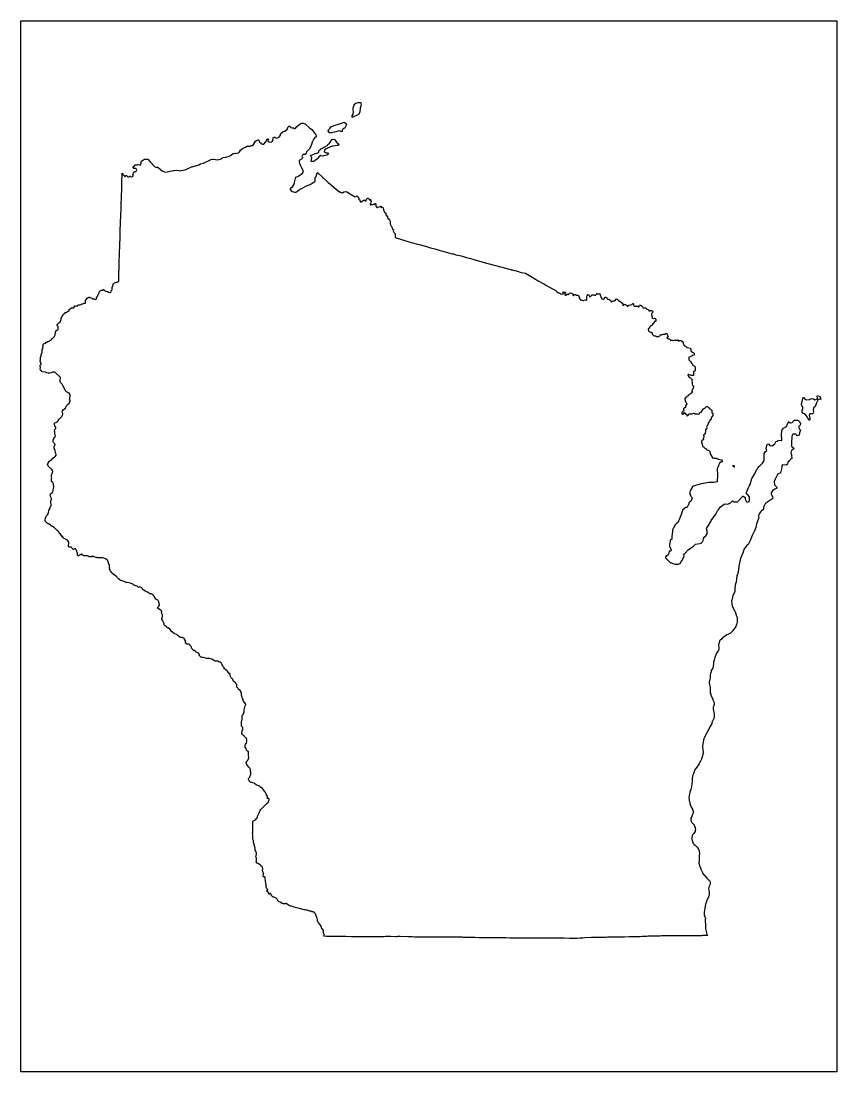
# Model space of a CAD drawing. Extents: x 0.1 to 8.4, y 0.1 to 10.8.
import ezdxf

# ---------------------------------------------------------------- set-up
doc = ezdxf.new("R2010")
doc.units = 0
doc.header["$MEASUREMENT"] = 0
doc.layers.add('STATE', color=7, linetype='CONTINUOUS')

# ---------------------------------------------------------------- blocks, each defined once
blk = doc.blocks.new('BLOCK_2')
at = {"layer": 'STATE'}
blk.add_lwpolyline([(0.093, 0.099), (0.093, 10.807), (8.405, 10.807), (8.405, 0.099), (0.093, 0.099)], dxfattribs=at)
at = {"layer": 'STATE', "color": 2}
for points in [[(3.549, 9.977), (3.556, 9.977), (3.556, 9.973), (3.559, 9.96), (3.556, 9.947), (3.556, 9.943), (3.549, 9.92), (3.543, 9.88), (3.533, 9.857), (3.509, 9.843), (3.486, 9.833), (3.466, 9.823), (3.466, 9.84), (3.476, 9.857), (3.479, 9.88), (3.476, 9.903), (3.476, 9.917), (3.479, 9.933), (3.486, 9.95), (3.486, 9.957), (3.489, 9.96), (3.503, 9.97), (3.526, 9.977), (3.549, 9.977)], [(3.379, 9.773), (3.383, 9.777), (3.389, 9.773), (3.406, 9.763), (3.409, 9.753), (3.406, 9.747), (3.389, 9.713), (3.379, 9.71), (3.376, 9.707), (3.369, 9.7), (3.366, 9.69), (3.363, 9.683), (3.363, 9.68), (3.356, 9.677), (3.353, 9.68), (3.346, 9.683), (3.333, 9.687), (3.319, 9.683), (3.299, 9.677), (3.256, 9.667), (3.246, 9.663), (3.236, 9.667), (3.223, 9.687), (3.226, 9.697), (3.239, 9.713), (3.249, 9.73), (3.293, 9.747), (3.326, 9.757), (3.379, 9.773)], [(3.326, 9.547), (3.319, 9.54), (3.313, 9.537), (3.273, 9.533), (3.263, 9.53), (3.216, 9.51), (3.196, 9.5), (3.193, 9.5), (3.186, 9.49), (3.183, 9.473), (3.203, 9.463), (3.209, 9.463), (3.219, 9.463), (3.223, 9.46), (3.223, 9.453), (3.219, 9.443), (3.216, 9.443), (3.209, 9.44), (3.189, 9.437), (3.166, 9.43), (3.149, 9.433), (3.143, 9.437), (3.139, 9.437), (3.133, 9.43), (3.113, 9.407), (3.113, 9.403), (3.089, 9.387), (3.083, 9.383), (3.079, 9.38), (3.073, 9.377), (3.049, 9.377), (3.053, 9.397), (3.056, 9.413), (3.049, 9.427), (3.046, 9.43), (3.046, 9.437), (3.046, 9.44), (3.059, 9.443), (3.089, 9.457), (3.106, 9.46), (3.113, 9.463), (3.116, 9.463), (3.119, 9.463), (3.123, 9.467), (3.126, 9.47), (3.126, 9.473), (3.126, 9.483), (3.136, 9.493), (3.146, 9.5), (3.146, 9.503), (3.149, 9.503), (3.156, 9.507), (3.173, 9.517), (3.183, 9.52), (3.196, 9.527), (3.219, 9.543), (3.219, 9.547), (3.236, 9.563), (3.249, 9.583), (3.263, 9.6), (3.269, 9.603), (3.286, 9.6), (3.289, 9.6), (3.289, 9.597), (3.303, 9.58), (3.303, 9.577), (3.306, 9.573), (3.309, 9.57), (3.329, 9.557), (3.329, 9.553), (3.333, 9.55), (3.329, 9.55), (3.326, 9.547)], [(6.839, 7.53), (6.839, 7.52), (6.849, 7.5), (6.852, 7.5), (6.862, 7.493), (6.869, 7.486), (6.872, 7.483), (6.875, 7.483), (6.879, 7.48), (6.882, 7.48), (6.909, 7.473), (6.909, 7.47), (6.915, 7.466), (6.915, 7.46), (6.912, 7.453), (6.919, 7.443), (6.922, 7.44), (6.939, 7.43), (6.949, 7.423), (6.949, 7.416), (6.949, 7.406), (6.949, 7.403), (6.932, 7.4), (6.929, 7.4), (6.925, 7.396), (6.922, 7.39), (6.919, 7.39), (6.895, 7.383), (6.895, 7.38), (6.895, 7.376), (6.895, 7.373), (6.895, 7.37), (6.895, 7.363), (6.895, 7.353), (6.899, 7.35), (6.905, 7.346), (6.912, 7.336), (6.922, 7.32), (6.932, 7.31), (6.932, 7.306), (6.932, 7.303), (6.939, 7.296), (6.952, 7.293), (6.959, 7.283), (6.959, 7.273), (6.959, 7.263), (6.959, 7.26), (6.959, 7.256), (6.959, 7.246), (6.955, 7.24), (6.949, 7.236), (6.945, 7.236), (6.945, 7.233), (6.945, 7.23), (6.945, 7.22), (6.945, 7.206), (6.945, 7.203), (6.942, 7.2), (6.942, 7.196), (6.935, 7.196), (6.922, 7.196), (6.912, 7.2), (6.892, 7.206), (6.889, 7.206), (6.885, 7.196), (6.889, 7.19), (6.895, 7.183), (6.905, 7.176), (6.912, 7.17), (6.922, 7.16), (6.929, 7.153), (6.929, 7.15), (6.925, 7.143), (6.925, 7.14), (6.929, 7.126), (6.929, 7.106), (6.935, 7.093), (6.942, 7.09), (6.942, 7.08), (6.942, 7.076), (6.939, 7.07), (6.939, 7.063), (6.935, 7.056), (6.935, 7.053), (6.925, 7.04), (6.925, 7.036), (6.929, 7.033), (6.929, 7.03), (6.922, 7.02), (6.919, 7.016), (6.919, 7.013), (6.909, 7.006), (6.899, 7.003), (6.892, 6.996), (6.892, 6.993), (6.892, 6.99), (6.889, 6.986), (6.879, 6.983), (6.875, 6.976), (6.865, 6.97), (6.862, 6.966), (6.855, 6.956), (6.855, 6.953), (6.859, 6.946), (6.859, 6.936), (6.862, 6.926), (6.865, 6.923), (6.869, 6.92), (6.869, 6.916), (6.872, 6.913), (6.872, 6.91), (6.875, 6.9), (6.872, 6.896), (6.862, 6.89), (6.862, 6.886), (6.865, 6.88), (6.862, 6.87), (6.855, 6.866), (6.845, 6.86), (6.842, 6.856), (6.842, 6.853), (6.842, 6.85), (6.845, 6.843), (6.845, 6.84), (6.839, 6.833), (6.829, 6.823), (6.825, 6.816), (6.825, 6.813), (6.825, 6.81), (6.825, 6.806), (6.829, 6.803), (6.835, 6.8), (6.835, 6.803), (6.845, 6.806), (6.845, 6.81), (6.849, 6.81), (6.849, 6.813), (6.849, 6.816), (6.849, 6.82), (6.852, 6.82), (6.855, 6.813), (6.855, 6.81), (6.859, 6.806), (6.862, 6.803), (6.865, 6.8), (6.872, 6.8), (6.875, 6.796), (6.875, 6.79), (6.875, 6.786), (6.875, 6.783), (6.879, 6.783), (6.892, 6.79), (6.892, 6.793), (6.895, 6.803), (6.899, 6.803), (6.902, 6.803), (6.905, 6.803), (6.909, 6.803), (6.912, 6.803), (6.912, 6.806), (6.922, 6.803), (6.929, 6.803), (6.942, 6.81), (6.955, 6.81), (6.955, 6.806), (6.962, 6.803), (6.975, 6.806), (6.979, 6.806), (6.982, 6.806), (6.992, 6.8), (7.002, 6.803), (7.005, 6.806), (7.005, 6.81), (7.005, 6.813), (7.022, 6.82), (7.022, 6.823), (7.029, 6.83), (7.045, 6.856), (7.059, 6.863), (7.062, 6.866), (7.065, 6.87), (7.072, 6.876), (7.079, 6.88), (7.082, 6.88), (7.089, 6.876), (7.092, 6.87), (7.102, 6.866), (7.105, 6.866), (7.105, 6.86), (7.105, 6.856), (7.129, 6.843), (7.129, 6.84), (7.129, 6.83), (7.129, 6.826), (7.129, 6.823), (7.132, 6.816), (7.135, 6.813), (7.139, 6.81), (7.142, 6.81), (7.142, 6.8), (7.142, 6.786), (7.132, 6.773), (7.132, 6.77), (7.125, 6.766), (7.122, 6.763), (7.125, 6.753), (7.122, 6.75), (7.122, 6.746), (7.119, 6.746), (7.115, 6.743), (7.105, 6.726), (7.102, 6.723), (7.092, 6.71), (7.092, 6.706), (7.089, 6.696), (7.089, 6.693), (7.085, 6.69), (7.079, 6.676), (7.075, 6.67), (7.079, 6.663), (7.079, 6.66), (7.079, 6.656), (7.072, 6.65), (7.065, 6.64), (7.065, 6.633), (7.065, 6.626), (7.065, 6.616), (7.062, 6.61), (7.062, 6.606), (7.062, 6.6), (7.062, 6.596), (7.055, 6.596), (7.045, 6.586), (7.045, 6.583), (7.045, 6.58), (7.049, 6.58), (7.052, 6.576), (7.049, 6.57), (7.045, 6.56), (7.042, 6.556), (7.045, 6.55), (7.045, 6.543), (7.042, 6.54), (7.032, 6.533), (7.029, 6.53), (7.025, 6.526), (7.025, 6.523), (7.025, 6.52), (7.035, 6.483), (7.035, 6.476), (7.035, 6.473), (7.042, 6.47), (7.045, 6.47), (7.049, 6.466), (7.052, 6.46), (7.059, 6.453), (7.069, 6.45), (7.072, 6.443), (7.079, 6.436), (7.082, 6.436), (7.089, 6.433), (7.092, 6.433), (7.099, 6.43), (7.105, 6.423), (7.115, 6.406), (7.112, 6.4), (7.112, 6.396), (7.122, 6.38), (7.125, 6.376), (7.129, 6.376), (7.129, 6.373), (7.132, 6.37), (7.135, 6.366), (7.135, 6.36), (7.135, 6.356), (7.139, 6.356), (7.142, 6.356), (7.149, 6.36), (7.152, 6.353), (7.169, 6.353), (7.175, 6.353), (7.179, 6.353), (7.179, 6.35), (7.182, 6.35), (7.189, 6.346), (7.192, 6.346), (7.199, 6.343), (7.229, 6.336), (7.235, 6.326), (7.235, 6.316), (7.229, 6.313), (7.225, 6.316), (7.215, 6.31), (7.212, 6.306), (7.209, 6.3), (7.205, 6.3), (7.202, 6.286), (7.185, 6.243), (7.185, 6.24), (7.189, 6.183), (7.185, 6.113), (7.152, 6.106), (7.142, 6.106), (7.095, 6.106), (7.009, 6.089), (7.005, 6.086), (6.975, 6.076), (6.945, 6.066), (6.935, 6.059), (6.912, 6.026), (6.912, 6.023), (6.905, 6.009), (6.905, 5.996), (6.905, 5.986), (6.912, 5.976), (6.912, 5.973), (6.915, 5.966), (6.922, 5.959), (6.925, 5.953), (6.925, 5.949), (6.929, 5.946), (6.922, 5.929), (6.919, 5.923), (6.915, 5.916), (6.902, 5.909), (6.902, 5.906), (6.895, 5.896), (6.895, 5.889), (6.895, 5.886), (6.895, 5.883), (6.892, 5.883), (6.892, 5.879), (6.885, 5.866), (6.879, 5.853), (6.872, 5.849), (6.869, 5.849), (6.865, 5.849), (6.862, 5.849), (6.855, 5.843), (6.835, 5.826), (6.832, 5.823), (6.832, 5.816), (6.829, 5.809), (6.822, 5.786), (6.812, 5.763), (6.802, 5.736), (6.785, 5.693), (6.782, 5.693), (6.772, 5.686), (6.765, 5.683), (6.765, 5.679), (6.752, 5.669), (6.752, 5.666), (6.742, 5.649), (6.729, 5.623), (6.729, 5.619), (6.725, 5.569), (6.722, 5.563), (6.722, 5.546), (6.722, 5.533), (6.722, 5.529), (6.709, 5.519), (6.705, 5.509), (6.702, 5.486), (6.699, 5.469), (6.699, 5.459), (6.699, 5.456), (6.712, 5.426), (6.715, 5.419), (6.715, 5.416), (6.712, 5.406), (6.695, 5.406), (6.692, 5.386), (6.689, 5.376), (6.685, 5.373), (6.679, 5.359), (6.665, 5.356), (6.659, 5.349), (6.659, 5.346), (6.659, 5.336), (6.665, 5.329), (6.685, 5.309), (6.692, 5.303), (6.709, 5.286), (6.712, 5.286), (6.715, 5.286), (6.719, 5.286), (6.725, 5.283), (6.735, 5.279), (6.755, 5.273), (6.792, 5.273), (6.812, 5.283), (6.815, 5.293), (6.825, 5.306), (6.845, 5.343), (6.845, 5.346), (6.849, 5.356), (6.849, 5.359), (6.845, 5.363), (6.842, 5.369), (6.845, 5.373), (6.845, 5.376), (6.859, 5.383), (6.859, 5.386), (6.889, 5.419), (6.935, 5.449), (6.945, 5.456), (6.965, 5.476), (7.009, 5.483), (7.022, 5.486), (7.025, 5.489), (7.035, 5.499), (7.042, 5.513), (7.045, 5.533), (7.059, 5.553), (7.069, 5.563), (7.082, 5.583), (7.082, 5.609), (7.075, 5.633), (7.079, 5.643), (7.095, 5.666), (7.119, 5.706), (7.125, 5.716), (7.172, 5.783), (7.175, 5.789), (7.185, 5.809), (7.189, 5.816), (7.195, 5.823), (7.219, 5.856), (7.255, 5.883), (7.265, 5.886), (7.295, 5.883), (7.322, 5.896), (7.339, 5.913), (7.342, 5.919), (7.359, 5.909), (7.392, 5.909), (7.445, 5.966), (7.449, 5.966), (7.465, 5.956), (7.469, 5.953), (7.469, 5.936), (7.482, 5.909), (7.489, 5.906), (7.499, 5.909), (7.515, 5.916), (7.515, 5.953), (7.512, 5.963), (7.502, 5.976), (7.485, 5.989), (7.485, 6.003), (7.492, 6.026), (7.499, 6.046), (7.505, 6.049), (7.505, 6.053), (7.512, 6.066), (7.522, 6.086), (7.539, 6.146), (7.569, 6.193), (7.585, 6.233), (7.589, 6.233), (7.595, 6.246), (7.605, 6.26), (7.612, 6.27), (7.615, 6.27), (7.635, 6.29), (7.645, 6.303), (7.659, 6.323), (7.662, 6.333), (7.665, 6.343), (7.662, 6.37), (7.665, 6.4), (7.675, 6.416), (7.689, 6.43), (7.685, 6.45), (7.689, 6.483), (7.699, 6.496), (7.709, 6.5), (7.722, 6.483), (7.745, 6.48), (7.772, 6.5), (7.782, 6.52), (7.785, 6.523), (7.799, 6.526), (7.799, 6.53), (7.802, 6.53), (7.805, 6.533), (7.825, 6.536), (7.839, 6.533), (7.842, 6.533), (7.842, 6.55), (7.842, 6.56), (7.839, 6.57), (7.839, 6.593), (7.845, 6.63), (7.852, 6.656), (7.892, 6.676), (7.902, 6.703), (7.919, 6.726), (7.925, 6.713), (7.935, 6.713), (7.949, 6.716), (7.972, 6.74), (8.002, 6.74), (8.015, 6.733), (8.022, 6.726), (8.032, 6.703), (8.029, 6.69), (8.015, 6.676), (8.015, 6.666), (8.019, 6.65), (8.029, 6.643), (8.032, 6.643), (8.025, 6.61), (8.019, 6.586), (7.995, 6.58), (7.992, 6.583), (7.989, 6.596), (7.955, 6.596), (7.945, 6.576), (7.942, 6.506), (7.942, 6.476), (7.965, 6.456), (7.962, 6.446), (7.945, 6.433), (7.939, 6.42), (7.935, 6.406), (7.939, 6.4), (7.942, 6.383), (7.945, 6.35), (7.932, 6.343), (7.925, 6.33), (7.905, 6.313), (7.902, 6.29), (7.889, 6.283), (7.849, 6.286), (7.845, 6.276), (7.845, 6.256), (7.829, 6.203), (7.829, 6.2), (7.812, 6.196), (7.809, 6.193), (7.799, 6.186), (7.775, 6.14), (7.765, 6.116), (7.769, 6.08), (7.785, 6.063), (7.789, 6.059), (7.792, 6.049), (7.789, 6.043), (7.772, 6.036), (7.749, 6.019), (7.735, 5.999), (7.735, 5.986), (7.749, 5.963), (7.752, 5.943), (7.679, 5.893), (7.672, 5.886), (7.662, 5.866), (7.659, 5.863), (7.652, 5.826), (7.635, 5.816), (7.625, 5.806), (7.612, 5.786), (7.612, 5.783), (7.605, 5.769), (7.605, 5.763), (7.605, 5.759), (7.609, 5.746), (7.605, 5.736), (7.602, 5.729), (7.585, 5.683), (7.579, 5.646), (7.565, 5.613), (7.549, 5.579), (7.542, 5.566), (7.535, 5.549), (7.525, 5.519), (7.515, 5.499), (7.505, 5.479), (7.502, 5.473), (7.485, 5.459), (7.479, 5.456), (7.465, 5.436), (7.462, 5.433), (7.459, 5.429), (7.449, 5.399), (7.449, 5.396), (7.422, 5.329), (7.405, 5.256), (7.405, 5.243), (7.399, 5.196), (7.399, 5.189), (7.395, 5.183), (7.392, 5.169), (7.389, 5.169), (7.389, 5.159), (7.385, 5.159), (7.385, 5.146), (7.382, 5.129), (7.382, 5.126), (7.382, 5.123), (7.379, 5.089), (7.372, 5.073), (7.365, 5.036), (7.365, 5.029), (7.365, 5.003), (7.365, 4.999), (7.362, 4.986), (7.349, 4.956), (7.345, 4.956), (7.339, 4.916), (7.335, 4.909), (7.332, 4.899), (7.335, 4.873), (7.335, 4.869), (7.339, 4.846), (7.365, 4.793), (7.369, 4.786), (7.379, 4.756), (7.379, 4.749), (7.389, 4.729), (7.389, 4.696), (7.385, 4.663), (7.382, 4.663), (7.382, 4.659), (7.375, 4.636), (7.349, 4.599), (7.345, 4.593), (7.339, 4.589), (7.339, 4.586), (7.319, 4.569), (7.292, 4.556), (7.282, 4.553), (7.269, 4.543), (7.245, 4.526), (7.242, 4.526), (7.229, 4.509), (7.215, 4.499), (7.212, 4.496), (7.209, 4.493), (7.209, 4.486), (7.205, 4.473), (7.205, 4.469), (7.202, 4.466), (7.199, 4.449), (7.199, 4.443), (7.202, 4.423), (7.202, 4.406), (7.199, 4.393), (7.195, 4.389), (7.192, 4.386), (7.179, 4.366), (7.169, 4.339), (7.165, 4.336), (7.165, 4.333), (7.162, 4.323), (7.155, 4.293), (7.149, 4.276), (7.149, 4.259), (7.145, 4.233), (7.142, 4.216), (7.139, 4.213), (7.125, 4.189), (7.122, 4.179), (7.122, 4.173), (7.119, 4.173), (7.115, 4.143), (7.115, 4.136), (7.115, 4.133), (7.112, 4.116), (7.109, 4.093), (7.105, 4.086), (7.102, 4.073), (7.102, 4.059), (7.112, 4.019), (7.112, 3.996), (7.112, 3.986), (7.112, 3.983), (7.112, 3.976), (7.115, 3.959), (7.119, 3.949), (7.119, 3.943), (7.122, 3.933), (7.135, 3.906), (7.139, 3.896), (7.142, 3.889), (7.155, 3.863), (7.155, 3.853), (7.155, 3.849), (7.155, 3.839), (7.152, 3.836), (7.152, 3.829), (7.149, 3.823), (7.145, 3.816), (7.145, 3.803), (7.145, 3.796), (7.149, 3.779), (7.152, 3.763), (7.155, 3.749), (7.155, 3.739), (7.155, 3.723), (7.155, 3.716), (7.152, 3.699), (7.132, 3.659), (7.129, 3.646), (7.119, 3.633), (7.115, 3.623), (7.105, 3.606), (7.055, 3.509), (7.045, 3.483), (7.045, 3.479), (7.042, 3.459), (7.039, 3.443), (7.035, 3.416), (7.035, 3.413), (7.039, 3.383), (7.039, 3.379), (7.039, 3.373), (7.042, 3.366), (7.042, 3.363), (7.042, 3.359), (7.045, 3.349), (7.042, 3.346), (7.039, 3.336), (7.032, 3.306), (7.025, 3.289), (7.025, 3.286), (7.022, 3.279), (7.019, 3.273), (7.012, 3.263), (7.002, 3.239), (6.979, 3.206), (6.965, 3.186), (6.952, 3.163), (6.949, 3.156), (6.942, 3.136), (6.935, 3.116), (6.929, 3.086), (6.929, 3.059), (6.925, 3.039), (6.922, 3.003), (6.915, 2.976), (6.909, 2.959), (6.905, 2.949), (6.895, 2.896), (6.899, 2.869), (6.899, 2.863), (6.902, 2.859), (6.905, 2.839), (6.905, 2.836), (6.919, 2.796), (6.925, 2.786), (6.932, 2.776), (6.942, 2.746), (6.939, 2.746), (6.932, 2.719), (6.929, 2.716), (6.925, 2.706), (6.925, 2.702), (6.915, 2.686), (6.915, 2.676), (6.915, 2.666), (6.915, 2.662), (6.919, 2.662), (6.919, 2.656), (6.925, 2.642), (6.929, 2.642), (6.929, 2.639), (6.952, 2.616), (6.955, 2.599), (6.959, 2.589), (6.962, 2.582), (6.965, 2.569), (6.962, 2.559), (6.962, 2.552), (6.962, 2.549), (6.945, 2.526), (6.935, 2.516), (6.929, 2.509), (6.929, 2.506), (6.925, 2.486), (6.922, 2.482), (6.925, 2.476), (6.929, 2.459), (6.935, 2.446), (6.935, 2.439), (6.939, 2.429), (6.945, 2.422), (6.952, 2.416), (6.962, 2.409), (6.965, 2.406), (6.982, 2.389), (6.995, 2.369), (6.999, 2.359), (7.002, 2.356), (7.002, 2.342), (7.005, 2.329), (7.002, 2.302), (7.002, 2.289), (7.002, 2.262), (7.002, 2.249), (6.999, 2.232), (6.999, 2.226), (7.002, 2.216), (7.009, 2.192), (7.012, 2.189), (7.019, 2.166), (7.032, 2.139), (7.035, 2.126), (7.079, 2.072), (7.092, 2.059), (7.102, 2.052), (7.105, 2.049), (7.115, 2.036), (7.115, 2.032), (7.112, 2.012), (7.109, 2.006), (7.105, 1.999), (7.102, 1.992), (7.099, 1.979), (7.095, 1.966), (7.099, 1.952), (7.102, 1.939), (7.102, 1.936), (7.102, 1.932), (7.102, 1.926), (7.102, 1.912), (7.099, 1.892), (7.095, 1.886), (7.095, 1.876), (7.092, 1.876), (7.085, 1.859), (7.082, 1.856), (7.079, 1.846), (7.072, 1.829), (7.069, 1.816), (7.065, 1.806), (7.059, 1.769), (7.055, 1.749), (7.055, 1.739), (7.055, 1.736), (7.052, 1.732), (7.052, 1.719), (7.052, 1.702), (7.052, 1.699), (7.055, 1.689), (7.059, 1.679), (7.065, 1.666), (7.065, 1.662), (7.062, 1.652), (7.062, 1.649), (7.062, 1.629), (7.065, 1.606), (7.065, 1.559), (7.072, 1.529), (7.079, 1.502), (7.085, 1.489), (7.062, 1.489), (7.055, 1.489), (7.049, 1.489), (7.035, 1.489), (7.025, 1.486), (7.012, 1.486), (7.005, 1.486), (6.972, 1.486), (6.965, 1.486), (6.962, 1.486), (6.952, 1.486), (6.949, 1.486), (6.925, 1.486), (6.922, 1.486), (6.879, 1.486), (6.849, 1.486), (6.822, 1.486), (6.805, 1.486), (6.742, 1.486), (6.725, 1.486), (6.719, 1.486), (6.712, 1.486), (6.702, 1.486), (6.679, 1.486), (6.669, 1.486), (6.655, 1.486), (6.652, 1.486), (6.642, 1.486), (6.639, 1.486), (6.619, 1.486), (6.602, 1.482), (6.582, 1.482), (6.565, 1.482), (6.552, 1.482), (6.535, 1.482), (6.515, 1.482), (6.512, 1.482), (6.509, 1.482), (6.502, 1.482), (6.495, 1.482), (6.482, 1.482), (6.469, 1.479), (6.465, 1.479), (6.452, 1.479), (6.445, 1.479), (6.435, 1.479), (6.432, 1.479), (6.429, 1.479), (6.419, 1.479), (6.399, 1.476), (6.392, 1.476), (6.379, 1.476), (6.349, 1.476), (6.342, 1.476), (6.322, 1.476), (6.289, 1.476), (6.242, 1.472), (6.236, 1.472), (6.229, 1.472), (6.216, 1.472), (6.176, 1.472), (6.162, 1.472), (6.112, 1.472), (6.066, 1.472), (6.052, 1.469), (5.999, 1.469), (5.996, 1.469), (5.956, 1.469), (5.932, 1.469), (5.922, 1.469), (5.916, 1.469), (5.906, 1.469), (5.836, 1.466), (5.816, 1.462), (5.809, 1.462), (5.796, 1.462), (5.786, 1.462), (5.756, 1.459), (5.742, 1.459), (5.729, 1.459), (5.709, 1.459), (5.699, 1.459), (5.682, 1.459), (5.622, 1.462), (5.579, 1.462), (5.516, 1.462), (5.512, 1.462), (5.446, 1.462), (5.442, 1.462), (5.416, 1.462), (5.406, 1.462), (5.399, 1.462), (5.392, 1.462), (5.382, 1.462), (5.376, 1.462), (5.369, 1.462), (5.366, 1.462), (5.359, 1.462), (5.356, 1.462), (5.352, 1.462), (5.346, 1.462), (5.342, 1.462), (5.336, 1.462), (5.326, 1.462), (5.299, 1.462), (5.272, 1.462), (5.269, 1.462), (5.262, 1.462), (5.256, 1.462), (5.219, 1.462), (5.206, 1.462), (5.162, 1.462), (5.122, 1.462), (5.119, 1.462), (5.092, 1.462), (5.089, 1.462), (5.072, 1.462), (5.032, 1.466), (4.936, 1.466), (4.929, 1.466), (4.882, 1.466), (4.856, 1.466), (4.852, 1.466), (4.849, 1.466), (4.769, 1.466), (4.766, 1.466), (4.756, 1.466), (4.716, 1.469), (4.656, 1.469), (4.642, 1.469), (4.636, 1.469), (4.632, 1.469), (4.616, 1.469), (4.609, 1.469), (4.606, 1.469), (4.602, 1.469), (4.589, 1.472), (4.546, 1.472), (4.539, 1.472), (4.516, 1.472), (4.483, 1.472), (4.479, 1.472), (4.443, 1.472), (4.423, 1.472), (4.413, 1.472), (4.399, 1.472), (4.376, 1.472), (4.359, 1.472), (4.343, 1.472), (4.333, 1.472), (4.329, 1.472), (4.283, 1.472), (4.159, 1.472), (4.133, 1.472), (4.129, 1.472), (4.119, 1.472), (4.103, 1.472), (4.079, 1.476), (4.076, 1.476), (4.063, 1.476), (4.059, 1.476), (4.039, 1.476), (4.033, 1.476), (3.956, 1.479), (3.939, 1.479), (3.929, 1.479)], [(3.929, 1.479), (3.926, 1.476), (3.913, 1.476), (3.859, 1.479), (3.833, 1.479), (3.809, 1.479), (3.793, 1.476), (3.786, 1.476), (3.779, 1.476), (3.773, 1.476), (3.753, 1.476), (3.749, 1.476), (3.713, 1.476), (3.709, 1.476), (3.689, 1.476), (3.686, 1.476), (3.683, 1.476), (3.643, 1.476), (3.639, 1.476), (3.633, 1.476), (3.559, 1.476), (3.553, 1.476), (3.546, 1.476), (3.506, 1.476), (3.499, 1.476), (3.469, 1.476), (3.456, 1.476), (3.403, 1.479), (3.399, 1.479), (3.389, 1.479), (3.379, 1.479), (3.326, 1.479), (3.309, 1.479), (3.299, 1.479), (3.293, 1.479), (3.279, 1.479), (3.246, 1.479), (3.219, 1.479), (3.213, 1.479), (3.206, 1.479), (3.183, 1.482), (3.179, 1.482), (3.176, 1.482), (3.183, 1.489), (3.183, 1.499), (3.176, 1.512), (3.176, 1.516), (3.176, 1.526), (3.173, 1.529), (3.173, 1.542), (3.169, 1.549), (3.159, 1.559), (3.153, 1.572), (3.149, 1.592), (3.133, 1.609), (3.129, 1.609), (3.129, 1.612), (3.126, 1.612), (3.123, 1.619), (3.116, 1.632), (3.113, 1.636), (3.113, 1.642), (3.113, 1.652), (3.109, 1.666), (3.106, 1.672), (3.103, 1.679), (3.096, 1.696), (3.096, 1.702), (3.093, 1.709), (3.086, 1.716), (3.083, 1.719), (3.069, 1.729), (3.053, 1.732), (3.049, 1.736), (3.036, 1.739), (3.026, 1.742), (3.013, 1.746), (3.009, 1.746), (3.003, 1.749), (2.989, 1.752), (2.986, 1.752), (2.976, 1.752), (2.963, 1.756), (2.953, 1.759), (2.916, 1.769), (2.899, 1.772), (2.886, 1.776), (2.866, 1.782), (2.849, 1.789), (2.846, 1.789), (2.839, 1.789), (2.833, 1.792), (2.826, 1.796), (2.823, 1.796), (2.823, 1.799), (2.819, 1.799), (2.803, 1.809), (2.793, 1.816), (2.789, 1.816), (2.783, 1.812), (2.773, 1.812), (2.766, 1.812), (2.756, 1.816), (2.749, 1.816), (2.749, 1.819), (2.733, 1.829), (2.72, 1.832), (2.716, 1.836), (2.713, 1.839), (2.703, 1.859), (2.693, 1.869), (2.686, 1.872), (2.673, 1.879), (2.666, 1.879), (2.663, 1.879), (2.65, 1.889), (2.646, 1.892), (2.643, 1.899), (2.643, 1.902), (2.643, 1.906), (2.643, 1.909), (2.64, 1.912), (2.636, 1.912), (2.633, 1.916), (2.626, 1.916), (2.623, 1.912), (2.62, 1.912), (2.616, 1.912), (2.613, 1.916), (2.613, 1.919), (2.613, 1.926), (2.61, 1.932), (2.606, 1.936), (2.606, 1.939), (2.6, 1.939), (2.596, 1.942), (2.596, 1.949), (2.6, 1.949), (2.603, 1.952), (2.606, 1.956), (2.606, 1.959), (2.6, 1.962), (2.596, 1.969), (2.593, 1.972), (2.593, 1.976), (2.59, 1.986), (2.59, 1.999), (2.59, 2.006), (2.586, 2.022), (2.583, 2.042), (2.58, 2.069), (2.58, 2.082), (2.576, 2.086), (2.573, 2.086), (2.566, 2.086), (2.563, 2.086), (2.56, 2.089), (2.56, 2.096), (2.563, 2.112), (2.563, 2.122), (2.563, 2.126), (2.56, 2.132), (2.556, 2.142), (2.553, 2.149), (2.556, 2.172), (2.553, 2.186), (2.55, 2.189), (2.536, 2.199), (2.533, 2.206), (2.53, 2.209), (2.513, 2.219), (2.503, 2.226), (2.496, 2.226), (2.493, 2.229), (2.493, 2.232), (2.49, 2.236), (2.49, 2.239), (2.493, 2.246), (2.493, 2.256), (2.493, 2.259), (2.493, 2.266), (2.493, 2.272), (2.493, 2.276), (2.486, 2.292), (2.486, 2.296), (2.49, 2.302), (2.493, 2.322), (2.493, 2.326), (2.493, 2.329), (2.493, 2.332), (2.493, 2.336), (2.49, 2.336), (2.49, 2.339), (2.486, 2.349), (2.48, 2.359), (2.48, 2.362), (2.48, 2.382), (2.476, 2.389), (2.463, 2.439), (2.463, 2.442), (2.46, 2.459), (2.456, 2.472), (2.456, 2.476), (2.456, 2.482), (2.453, 2.486), (2.453, 2.492), (2.453, 2.499), (2.453, 2.519), (2.453, 2.522), (2.45, 2.529), (2.45, 2.536), (2.453, 2.539), (2.453, 2.552), (2.456, 2.596), (2.453, 2.626), (2.453, 2.636), (2.453, 2.642), (2.456, 2.649), (2.456, 2.656), (2.463, 2.659), (2.476, 2.666), (2.483, 2.669), (2.496, 2.686), (2.503, 2.692), (2.503, 2.706), (2.51, 2.719), (2.513, 2.726), (2.526, 2.752), (2.53, 2.762), (2.53, 2.769), (2.536, 2.776), (2.543, 2.779), (2.55, 2.786), (2.58, 2.816), (2.59, 2.826), (2.6, 2.839), (2.61, 2.846), (2.613, 2.853), (2.613, 2.856), (2.616, 2.863), (2.62, 2.873), (2.62, 2.876), (2.62, 2.883), (2.616, 2.883), (2.616, 2.886), (2.606, 2.886), (2.603, 2.886), (2.6, 2.889), (2.6, 2.893), (2.603, 2.899), (2.603, 2.906), (2.6, 2.913), (2.59, 2.929), (2.583, 2.946), (2.553, 2.986), (2.54, 2.996), (2.536, 2.999), (2.526, 3.009), (2.52, 3.013), (2.513, 3.016), (2.49, 3.026), (2.47, 3.039), (2.456, 3.046), (2.446, 3.049), (2.436, 3.053), (2.426, 3.053), (2.423, 3.056), (2.42, 3.059), (2.416, 3.069), (2.41, 3.083), (2.41, 3.086), (2.41, 3.089), (2.413, 3.093), (2.42, 3.099), (2.423, 3.103), (2.423, 3.109), (2.43, 3.123), (2.433, 3.129), (2.433, 3.139), (2.433, 3.146), (2.433, 3.153), (2.43, 3.163), (2.43, 3.173), (2.43, 3.179), (2.426, 3.186), (2.423, 3.193), (2.423, 3.196), (2.42, 3.199), (2.413, 3.206), (2.393, 3.233), (2.39, 3.243), (2.386, 3.253), (2.386, 3.256), (2.39, 3.259), (2.39, 3.263), (2.393, 3.266), (2.4, 3.269), (2.406, 3.283), (2.413, 3.299), (2.413, 3.306), (2.41, 3.319), (2.41, 3.326), (2.41, 3.329), (2.41, 3.336), (2.41, 3.349), (2.41, 3.359), (2.41, 3.363), (2.403, 3.369), (2.4, 3.369), (2.393, 3.376), (2.39, 3.379), (2.386, 3.396), (2.376, 3.409), (2.376, 3.419), (2.376, 3.426), (2.376, 3.429), (2.38, 3.436), (2.39, 3.449), (2.39, 3.456), (2.393, 3.469), (2.393, 3.473), (2.393, 3.476), (2.393, 3.486), (2.393, 3.489), (2.39, 3.493), (2.39, 3.496), (2.386, 3.499), (2.383, 3.503), (2.376, 3.509), (2.37, 3.516), (2.366, 3.523), (2.363, 3.523), (2.356, 3.529), (2.353, 3.533), (2.35, 3.539), (2.343, 3.549), (2.346, 3.573), (2.353, 3.593), (2.353, 3.599), (2.353, 3.603), (2.353, 3.606), (2.353, 3.609), (2.35, 3.613), (2.343, 3.619), (2.34, 3.623), (2.34, 3.643), (2.34, 3.646), (2.34, 3.663), (2.346, 3.693), (2.346, 3.699), (2.346, 3.726), (2.35, 3.733), (2.356, 3.743), (2.36, 3.749), (2.363, 3.756), (2.363, 3.763), (2.366, 3.763), (2.366, 3.766), (2.366, 3.769), (2.366, 3.789), (2.376, 3.829), (2.383, 3.843), (2.383, 3.846), (2.37, 3.863), (2.363, 3.873), (2.36, 3.876), (2.356, 3.879), (2.356, 3.893), (2.35, 3.903), (2.346, 3.919), (2.343, 3.929), (2.34, 3.939), (2.34, 3.949), (2.34, 3.956), (2.34, 3.963), (2.333, 3.973), (2.33, 3.983), (2.323, 3.993), (2.32, 3.993), (2.313, 3.996), (2.31, 3.999), (2.31, 4.003), (2.306, 4.006), (2.293, 4.019), (2.293, 4.036), (2.29, 4.039), (2.29, 4.046), (2.283, 4.056), (2.283, 4.059), (2.28, 4.059), (2.273, 4.069), (2.26, 4.076), (2.253, 4.083), (2.253, 4.086), (2.253, 4.089), (2.25, 4.099), (2.246, 4.103), (2.24, 4.109), (2.233, 4.113), (2.226, 4.129), (2.223, 4.143), (2.223, 4.146), (2.223, 4.149), (2.223, 4.153), (2.21, 4.163), (2.196, 4.183), (2.193, 4.186), (2.183, 4.193), (2.17, 4.203), (2.166, 4.203), (2.163, 4.213), (2.163, 4.219), (2.146, 4.236), (2.146, 4.239), (2.143, 4.243), (2.143, 4.246), (2.14, 4.256), (2.136, 4.263), (2.133, 4.266), (2.13, 4.269), (2.126, 4.269), (2.126, 4.273), (2.123, 4.273), (2.116, 4.276), (2.11, 4.279), (2.103, 4.283), (2.093, 4.286), (2.086, 4.286), (2.073, 4.286), (2.07, 4.286), (2.053, 4.293), (2.043, 4.303), (2.036, 4.306), (2.013, 4.313), (2, 4.313), (1.983, 4.313), (1.966, 4.319), (1.95, 4.323), (1.946, 4.323), (1.94, 4.323), (1.936, 4.323), (1.93, 4.326), (1.926, 4.329), (1.923, 4.333), (1.92, 4.333), (1.916, 4.336), (1.916, 4.339), (1.913, 4.339), (1.913, 4.343), (1.91, 4.346), (1.91, 4.353), (1.906, 4.356), (1.906, 4.359), (1.903, 4.359), (1.903, 4.363), (1.9, 4.366), (1.893, 4.369), (1.883, 4.373), (1.88, 4.376), (1.876, 4.376), (1.873, 4.379), (1.87, 4.386), (1.866, 4.389), (1.863, 4.389), (1.863, 4.393), (1.86, 4.393), (1.856, 4.389), (1.853, 4.393), (1.85, 4.393), (1.843, 4.399), (1.843, 4.403), (1.84, 4.406), (1.836, 4.406), (1.833, 4.413), (1.83, 4.426), (1.826, 4.433), (1.823, 4.436), (1.82, 4.439), (1.82, 4.443), (1.813, 4.446), (1.81, 4.453), (1.806, 4.456), (1.803, 4.456), (1.8, 4.459), (1.793, 4.456), (1.786, 4.459), (1.77, 4.469), (1.77, 4.473), (1.77, 4.483), (1.77, 4.496), (1.766, 4.499), (1.756, 4.516), (1.753, 4.519), (1.74, 4.523), (1.736, 4.523), (1.736, 4.526), (1.716, 4.526), (1.713, 4.529), (1.71, 4.529), (1.706, 4.533), (1.696, 4.539), (1.69, 4.546), (1.683, 4.553), (1.653, 4.566), (1.64, 4.576), (1.626, 4.586), (1.61, 4.613), (1.606, 4.616), (1.596, 4.619), (1.596, 4.623), (1.59, 4.623), (1.586, 4.626), (1.583, 4.629), (1.573, 4.636), (1.573, 4.639), (1.563, 4.646), (1.553, 4.653), (1.55, 4.653), (1.55, 4.656), (1.55, 4.659), (1.55, 4.663), (1.55, 4.666), (1.55, 4.669), (1.546, 4.676), (1.543, 4.683), (1.533, 4.703), (1.526, 4.713), (1.526, 4.719), (1.536, 4.739), (1.536, 4.743), (1.536, 4.749), (1.536, 4.753), (1.533, 4.756), (1.53, 4.763), (1.526, 4.766), (1.526, 4.769), (1.526, 4.773), (1.523, 4.776), (1.526, 4.789), (1.526, 4.793), (1.523, 4.793), (1.523, 4.796), (1.52, 4.799), (1.516, 4.803), (1.513, 4.806), (1.51, 4.806), (1.493, 4.816), (1.49, 4.816), (1.49, 4.823), (1.486, 4.826), (1.486, 4.829), (1.486, 4.833), (1.49, 4.833), (1.49, 4.836), (1.493, 4.843), (1.503, 4.856), (1.503, 4.859), (1.503, 4.863), (1.5, 4.873), (1.496, 4.883), (1.496, 4.889), (1.49, 4.903), (1.486, 4.906), (1.473, 4.913), (1.466, 4.916), (1.456, 4.933), (1.453, 4.939), (1.443, 4.953), (1.44, 4.956), (1.436, 4.959), (1.433, 4.963), (1.43, 4.963), (1.43, 4.966), (1.426, 4.966), (1.423, 4.966), (1.423, 4.969), (1.42, 4.969), (1.413, 4.969), (1.41, 4.969), (1.406, 4.969), (1.4, 4.976), (1.39, 4.983), (1.386, 4.986), (1.383, 4.989), (1.38, 4.989), (1.366, 4.993), (1.363, 4.996), (1.343, 5.009), (1.34, 5.009), (1.33, 5.019), (1.33, 5.023), (1.326, 5.026), (1.323, 5.033), (1.32, 5.033), (1.316, 5.036), (1.31, 5.039), (1.296, 5.039), (1.286, 5.039), (1.28, 5.046), (1.276, 5.049), (1.266, 5.053), (1.263, 5.053), (1.256, 5.056), (1.246, 5.059), (1.243, 5.059), (1.24, 5.063), (1.233, 5.069), (1.226, 5.073), (1.206, 5.079), (1.176, 5.086), (1.166, 5.086), (1.143, 5.096), (1.133, 5.099), (1.106, 5.106), (1.106, 5.109), (1.1, 5.113), (1.086, 5.123), (1.08, 5.129), (1.076, 5.133), (1.073, 5.139), (1.07, 5.143), (1.063, 5.149), (1.046, 5.159), (1.026, 5.176), (1.02, 5.183), (1.013, 5.193), (1.01, 5.196), (1.006, 5.203), (1.003, 5.206), (1.003, 5.209), (1, 5.213), (1, 5.216), (0.996, 5.226), (0.993, 5.226), (0.993, 5.229), (0.993, 5.233), (0.993, 5.236), (0.996, 5.256), (0.993, 5.259), (0.993, 5.263), (0.99, 5.269), (0.986, 5.279), (0.983, 5.293), (0.983, 5.296), (0.98, 5.296), (0.98, 5.299), (0.98, 5.303), (0.976, 5.303), (0.976, 5.306), (0.973, 5.309), (0.973, 5.313), (0.963, 5.319), (0.953, 5.326), (0.936, 5.333), (0.923, 5.336), (0.92, 5.336), (0.91, 5.336), (0.9, 5.336), (0.883, 5.336), (0.88, 5.336), (0.873, 5.336), (0.87, 5.336), (0.867, 5.339), (0.86, 5.339), (0.847, 5.343), (0.84, 5.346), (0.833, 5.349), (0.827, 5.353), (0.823, 5.353), (0.813, 5.346), (0.797, 5.346), (0.793, 5.346), (0.787, 5.349), (0.777, 5.353), (0.77, 5.356), (0.76, 5.359), (0.757, 5.359), (0.75, 5.356), (0.747, 5.356), (0.743, 5.356), (0.74, 5.356), (0.733, 5.359), (0.723, 5.363), (0.723, 5.366), (0.72, 5.366), (0.713, 5.373), (0.71, 5.373), (0.7, 5.369), (0.69, 5.366), (0.687, 5.363), (0.683, 5.359), (0.68, 5.359), (0.677, 5.359), (0.673, 5.359), (0.67, 5.363), (0.667, 5.369), (0.667, 5.373), (0.67, 5.376), (0.67, 5.379), (0.67, 5.386), (0.657, 5.413), (0.65, 5.426), (0.647, 5.426), (0.647, 5.429), (0.643, 5.429), (0.64, 5.429), (0.637, 5.433), (0.633, 5.429), (0.63, 5.423), (0.627, 5.423), (0.623, 5.423), (0.62, 5.426), (0.617, 5.433), (0.603, 5.446), (0.597, 5.446), (0.587, 5.446), (0.583, 5.446), (0.58, 5.449), (0.577, 5.453), (0.577, 5.456), (0.577, 5.459), (0.577, 5.463), (0.577, 5.466), (0.58, 5.479), (0.58, 5.486), (0.58, 5.496), (0.567, 5.516), (0.533, 5.533), (0.527, 5.539), (0.523, 5.543), (0.517, 5.553), (0.513, 5.556), (0.497, 5.579), (0.483, 5.589), (0.483, 5.593), (0.48, 5.599), (0.477, 5.603), (0.46, 5.616), (0.437, 5.639), (0.43, 5.646), (0.413, 5.656), (0.407, 5.659), (0.403, 5.659), (0.393, 5.669), (0.38, 5.679), (0.377, 5.679), (0.367, 5.686), (0.363, 5.686), (0.347, 5.703), (0.347, 5.706), (0.343, 5.706), (0.343, 5.709), (0.34, 5.713), (0.34, 5.726), (0.343, 5.739), (0.343, 5.746), (0.35, 5.763), (0.357, 5.769), (0.367, 5.779), (0.37, 5.789), (0.373, 5.799), (0.377, 5.819), (0.377, 5.823), (0.38, 5.823), (0.38, 5.826), (0.39, 5.843), (0.39, 5.846), (0.39, 5.853), (0.393, 5.859), (0.393, 5.863), (0.397, 5.863), (0.4, 5.866), (0.4, 5.869), (0.4, 5.879), (0.397, 5.899), (0.397, 5.903), (0.397, 5.909), (0.397, 5.916), (0.4, 5.926), (0.403, 5.936), (0.407, 5.939), (0.403, 5.943), (0.397, 5.956), (0.393, 5.969), (0.39, 5.976), (0.393, 5.983), (0.393, 5.986), (0.393, 5.989), (0.403, 5.996), (0.41, 5.999), (0.413, 6.003), (0.413, 6.006), (0.417, 6.006), (0.417, 6.009), (0.42, 6.023), (0.423, 6.046), (0.427, 6.056), (0.427, 6.063), (0.427, 6.066), (0.427, 6.069), (0.423, 6.076), (0.423, 6.08), (0.423, 6.089), (0.423, 6.093), (0.417, 6.103), (0.413, 6.11), (0.407, 6.113), (0.407, 6.116), (0.403, 6.116), (0.403, 6.123), (0.403, 6.126), (0.403, 6.136), (0.403, 6.143), (0.407, 6.153), (0.403, 6.16), (0.403, 6.163), (0.403, 6.176), (0.403, 6.183), (0.407, 6.19), (0.41, 6.2), (0.413, 6.203), (0.413, 6.206), (0.413, 6.21), (0.417, 6.213), (0.417, 6.216), (0.417, 6.22), (0.413, 6.226), (0.407, 6.236), (0.403, 6.24), (0.397, 6.246), (0.393, 6.25), (0.387, 6.253), (0.383, 6.256), (0.377, 6.263), (0.373, 6.27), (0.37, 6.27), (0.367, 6.28), (0.367, 6.283), (0.363, 6.29), (0.367, 6.296), (0.367, 6.3), (0.37, 6.303), (0.38, 6.32), (0.38, 6.323), (0.383, 6.323), (0.387, 6.326), (0.39, 6.33), (0.407, 6.34), (0.417, 6.353), (0.433, 6.366), (0.443, 6.373), (0.45, 6.383), (0.453, 6.386), (0.453, 6.39), (0.45, 6.393), (0.447, 6.396), (0.443, 6.403), (0.44, 6.43), (0.43, 6.456), (0.43, 6.463), (0.43, 6.473), (0.433, 6.48), (0.437, 6.49), (0.44, 6.493), (0.44, 6.496), (0.437, 6.496), (0.433, 6.503), (0.423, 6.513), (0.42, 6.52), (0.42, 6.526), (0.42, 6.536), (0.427, 6.553), (0.427, 6.56), (0.433, 6.563), (0.44, 6.57), (0.44, 6.576), (0.443, 6.58), (0.443, 6.583), (0.44, 6.586), (0.437, 6.593), (0.437, 6.603), (0.437, 6.616), (0.433, 6.636), (0.437, 6.643), (0.44, 6.65), (0.447, 6.66), (0.447, 6.666), (0.447, 6.67), (0.443, 6.673), (0.437, 6.683), (0.433, 6.693), (0.433, 6.703), (0.433, 6.706), (0.433, 6.71), (0.437, 6.713), (0.45, 6.716), (0.457, 6.723), (0.467, 6.73), (0.47, 6.736), (0.473, 6.736), (0.48, 6.746), (0.503, 6.77), (0.51, 6.776), (0.517, 6.79), (0.52, 6.796), (0.52, 6.8), (0.52, 6.803), (0.52, 6.806), (0.513, 6.83), (0.513, 6.833), (0.517, 6.836), (0.523, 6.846), (0.547, 6.863), (0.55, 6.863), (0.547, 6.87), (0.55, 6.876), (0.553, 6.88), (0.557, 6.886), (0.56, 6.893), (0.567, 6.9), (0.577, 6.906), (0.587, 6.91), (0.587, 6.916), (0.587, 6.92), (0.59, 6.923), (0.59, 6.926), (0.593, 6.936), (0.593, 6.94), (0.59, 6.943), (0.587, 6.946), (0.59, 6.953), (0.59, 6.96), (0.59, 6.966), (0.593, 6.983), (0.593, 6.986), (0.593, 6.99), (0.593, 6.993), (0.587, 7.013), (0.587, 7.016), (0.577, 7.02), (0.557, 7.03), (0.553, 7.033), (0.55, 7.033), (0.547, 7.04), (0.547, 7.043), (0.543, 7.05), (0.54, 7.053), (0.537, 7.056), (0.537, 7.06), (0.533, 7.07), (0.53, 7.076), (0.523, 7.086), (0.513, 7.106), (0.507, 7.113), (0.497, 7.123), (0.493, 7.13), (0.493, 7.136), (0.493, 7.15), (0.497, 7.17), (0.497, 7.173), (0.497, 7.176), (0.49, 7.183), (0.48, 7.193), (0.47, 7.2), (0.467, 7.203), (0.463, 7.206), (0.46, 7.206), (0.457, 7.21), (0.447, 7.22), (0.44, 7.226), (0.437, 7.23), (0.433, 7.23), (0.43, 7.23), (0.42, 7.23), (0.413, 7.23), (0.4, 7.223), (0.387, 7.22), (0.38, 7.22), (0.37, 7.22), (0.357, 7.223), (0.343, 7.23), (0.34, 7.23), (0.31, 7.233), (0.297, 7.246), (0.293, 7.25), (0.29, 7.256), (0.293, 7.276), (0.29, 7.286), (0.29, 7.293), (0.293, 7.303), (0.297, 7.313), (0.297, 7.32), (0.293, 7.33), (0.29, 7.34), (0.29, 7.346), (0.293, 7.356), (0.293, 7.36), (0.293, 7.363), (0.29, 7.366), (0.293, 7.373), (0.293, 7.376)], [(8.059, 6.87), (8.045, 6.9), (8.059, 6.96), (8.065, 6.97), (8.072, 6.97), (8.075, 6.963), (8.079, 6.953), (8.092, 6.946), (8.125, 6.95), (8.145, 6.96), (8.165, 6.956), (8.179, 6.946), (8.208, 6.956), (8.208, 6.966), (8.205, 6.986), (8.208, 6.99), (8.225, 6.986), (8.232, 6.98), (8.238, 6.963), (8.242, 6.953), (8.235, 6.95), (8.225, 6.953), (8.215, 6.95), (8.195, 6.916), (8.182, 6.88), (8.168, 6.87), (8.162, 6.846), (8.165, 6.826), (8.162, 6.81), (8.155, 6.806), (8.139, 6.806), (8.129, 6.803), (8.122, 6.79), (8.129, 6.76), (8.129, 6.743), (8.125, 6.74), (8.119, 6.74), (8.105, 6.77), (8.089, 6.79), (8.072, 6.806), (8.059, 6.81), (8.049, 6.823), (8.049, 6.84), (8.052, 6.846), (8.059, 6.85), (8.059, 6.853), (8.059, 6.87)]]:
    blk.add_lwpolyline(points, dxfattribs=at)
for points, knots in [([(0.293, 7.376), (0.293, 7.376), (0.293, 7.38), (0.293, 7.38), (0.293, 7.38), (0.297, 7.396), (0.297, 7.396), (0.297, 7.396), (0.3, 7.406), (0.3, 7.406), (0.3, 7.406), (0.303, 7.416), (0.303, 7.416), (0.303, 7.416), (0.307, 7.433), (0.307, 7.433), (0.307, 7.433), (0.31, 7.46), (0.31, 7.46), (0.31, 7.46), (0.32, 7.473), (0.32, 7.473), (0.32, 7.473), (0.317, 7.48), (0.317, 7.48), (0.317, 7.48), (0.32, 7.503), (0.32, 7.503), (0.32, 7.503), (0.32, 7.506), (0.32, 7.506), (0.32, 7.506), (0.32, 7.513), (0.32, 7.513), (0.32, 7.513), (0.327, 7.516), (0.327, 7.516), (0.327, 7.516), (0.33, 7.52), (0.33, 7.52), (0.33, 7.52), (0.343, 7.523), (0.343, 7.523), (0.343, 7.523), (0.347, 7.523), (0.347, 7.523), (0.347, 7.523), (0.347, 7.53), (0.347, 7.53), (0.347, 7.53), (0.347, 7.533), (0.347, 7.533), (0.347, 7.533), (0.357, 7.533), (0.357, 7.533), (0.357, 7.533), (0.36, 7.533), (0.36, 7.533), (0.36, 7.533), (0.367, 7.54), (0.367, 7.54), (0.367, 7.54), (0.373, 7.54), (0.373, 7.54), (0.373, 7.54), (0.38, 7.546), (0.38, 7.546), (0.38, 7.546), (0.39, 7.556), (0.39, 7.556), (0.39, 7.556), (0.397, 7.556), (0.397, 7.556), (0.397, 7.556), (0.4, 7.56), (0.4, 7.56), (0.4, 7.56), (0.403, 7.56), (0.403, 7.56), (0.403, 7.56), (0.403, 7.563), (0.403, 7.563), (0.403, 7.563), (0.407, 7.566), (0.407, 7.566), (0.407, 7.566), (0.407, 7.57), (0.407, 7.57), (0.407, 7.57), (0.41, 7.573), (0.41, 7.573), (0.41, 7.573), (0.417, 7.576), (0.417, 7.576), (0.417, 7.576), (0.433, 7.593), (0.433, 7.593), (0.433, 7.593), (0.433, 7.596), (0.433, 7.596), (0.433, 7.596), (0.44, 7.61), (0.44, 7.61), (0.44, 7.61), (0.44, 7.613), (0.44, 7.613), (0.44, 7.613), (0.443, 7.63), (0.443, 7.63), (0.443, 7.63), (0.443, 7.64), (0.443, 7.64), (0.443, 7.64), (0.447, 7.643), (0.447, 7.643), (0.447, 7.643), (0.453, 7.653), (0.453, 7.653), (0.453, 7.653), (0.457, 7.656), (0.457, 7.656), (0.457, 7.656), (0.467, 7.663), (0.467, 7.663), (0.467, 7.663), (0.47, 7.666), (0.47, 7.666), (0.47, 7.666), (0.47, 7.673), (0.47, 7.673), (0.47, 7.673), (0.473, 7.68), (0.473, 7.68), (0.473, 7.68), (0.47, 7.69), (0.47, 7.69), (0.47, 7.69), (0.467, 7.693), (0.467, 7.693), (0.467, 7.693), (0.467, 7.696), (0.467, 7.696), (0.467, 7.696), (0.463, 7.706), (0.463, 7.706), (0.463, 7.706), (0.463, 7.71), (0.463, 7.71), (0.463, 7.71), (0.463, 7.716), (0.463, 7.716), (0.463, 7.716), (0.467, 7.723), (0.467, 7.723), (0.467, 7.723), (0.47, 7.726), (0.47, 7.726), (0.47, 7.726), (0.477, 7.73), (0.477, 7.73), (0.477, 7.73), (0.487, 7.736), (0.487, 7.736), (0.487, 7.736), (0.49, 7.736), (0.49, 7.736), (0.49, 7.736), (0.497, 7.746), (0.497, 7.746), (0.497, 7.746), (0.503, 7.766), (0.503, 7.766), (0.503, 7.766), (0.503, 7.77), (0.503, 7.77), (0.503, 7.77), (0.503, 7.776), (0.503, 7.776), (0.503, 7.776), (0.507, 7.786), (0.507, 7.786), (0.507, 7.786), (0.523, 7.813), (0.523, 7.813), (0.523, 7.813), (0.537, 7.826), (0.537, 7.826), (0.537, 7.826), (0.537, 7.83), (0.537, 7.83), (0.537, 7.83), (0.543, 7.833), (0.543, 7.833), (0.543, 7.833), (0.543, 7.836), (0.543, 7.836), (0.543, 7.836), (0.547, 7.836), (0.547, 7.836), (0.547, 7.836), (0.553, 7.836), (0.553, 7.836), (0.553, 7.836), (0.563, 7.843), (0.563, 7.843), (0.563, 7.843), (0.57, 7.85), (0.57, 7.85), (0.57, 7.85), (0.573, 7.85), (0.573, 7.85), (0.573, 7.85), (0.577, 7.85), (0.577, 7.85), (0.577, 7.85), (0.583, 7.853), (0.583, 7.853), (0.583, 7.853), (0.583, 7.856), (0.583, 7.856), (0.583, 7.856), (0.583, 7.863), (0.583, 7.863), (0.583, 7.863), (0.583, 7.866), (0.583, 7.866), (0.583, 7.866), (0.593, 7.873), (0.593, 7.873), (0.593, 7.873), (0.607, 7.883), (0.607, 7.883), (0.607, 7.883), (0.61, 7.886), (0.61, 7.886), (0.61, 7.886), (0.633, 7.886), (0.633, 7.886), (0.633, 7.886), (0.633, 7.89), (0.633, 7.89), (0.633, 7.89), (0.633, 7.9), (0.633, 7.9), (0.633, 7.9), (0.633, 7.903), (0.633, 7.903), (0.633, 7.903), (0.637, 7.906), (0.637, 7.906), (0.637, 7.906), (0.647, 7.9), (0.647, 7.9), (0.647, 7.9), (0.65, 7.903), (0.65, 7.903), (0.65, 7.903), (0.653, 7.906), (0.653, 7.906), (0.653, 7.906), (0.667, 7.903), (0.667, 7.903), (0.667, 7.903), (0.67, 7.91), (0.67, 7.91), (0.67, 7.91), (0.673, 7.91), (0.673, 7.91), (0.673, 7.91), (0.68, 7.916), (0.68, 7.916), (0.68, 7.916), (0.697, 7.916), (0.697, 7.916), (0.697, 7.916), (0.71, 7.923), (0.71, 7.923), (0.71, 7.923), (0.717, 7.926), (0.717, 7.926), (0.717, 7.926), (0.723, 7.926), (0.723, 7.926), (0.723, 7.926), (0.737, 7.933), (0.737, 7.933), (0.737, 7.933), (0.747, 7.933), (0.747, 7.933), (0.747, 7.933), (0.75, 7.933), (0.75, 7.933), (0.75, 7.933), (0.75, 7.943), (0.75, 7.943), (0.75, 7.943), (0.75, 7.95), (0.75, 7.95), (0.75, 7.95), (0.75, 7.963), (0.75, 7.963), (0.75, 7.963), (0.753, 7.966), (0.753, 7.966), (0.753, 7.966), (0.757, 7.966), (0.757, 7.966), (0.757, 7.966), (0.767, 7.983), (0.767, 7.983), (0.767, 7.983), (0.777, 7.99), (0.777, 7.99), (0.777, 7.99), (0.783, 7.99), (0.783, 7.99), (0.783, 7.99), (0.783, 7.993), (0.783, 7.993), (0.783, 7.993), (0.79, 7.993), (0.79, 7.993), (0.79, 7.993), (0.793, 7.993), (0.793, 7.993), (0.793, 7.993), (0.793, 7.99), (0.793, 7.99), (0.793, 7.99), (0.813, 7.983), (0.813, 7.983), (0.813, 7.983), (0.823, 7.976), (0.823, 7.976), (0.823, 7.976), (0.827, 7.976), (0.827, 7.976), (0.827, 7.976), (0.83, 7.976), (0.83, 7.976), (0.83, 7.976), (0.837, 7.976), (0.837, 7.976), (0.837, 7.976), (0.843, 7.973), (0.843, 7.973), (0.843, 7.973), (0.85, 7.97), (0.85, 7.97), (0.85, 7.97), (0.857, 7.973), (0.857, 7.973), (0.857, 7.973), (0.863, 7.976), (0.863, 7.976), (0.863, 7.976), (0.867, 7.983), (0.867, 7.983), (0.867, 7.983), (0.863, 7.986), (0.863, 7.986), (0.863, 7.986), (0.863, 7.99), (0.863, 7.99), (0.863, 7.99), (0.863, 7.993), (0.863, 7.993), (0.863, 7.993), (0.867, 7.996), (0.867, 7.996), (0.867, 7.996), (0.873, 8.003), (0.873, 8.003), (0.873, 8.003), (0.877, 8.006), (0.877, 8.006), (0.877, 8.006), (0.877, 8.013), (0.877, 8.013), (0.877, 8.013), (0.88, 8.016), (0.88, 8.016), (0.88, 8.016), (0.88, 8.02), (0.88, 8.02), (0.88, 8.02), (0.883, 8.023), (0.883, 8.023), (0.883, 8.023), (0.89, 8.036), (0.89, 8.036), (0.89, 8.036), (0.89, 8.04), (0.89, 8.04), (0.89, 8.04), (0.893, 8.05), (0.893, 8.05), (0.893, 8.05), (0.903, 8.06), (0.903, 8.06), (0.903, 8.06), (0.91, 8.063), (0.91, 8.063), (0.91, 8.063), (0.913, 8.063), (0.913, 8.063), (0.913, 8.063), (0.923, 8.066), (0.923, 8.066), (0.923, 8.066), (0.933, 8.07), (0.933, 8.07), (0.933, 8.07), (0.936, 8.07), (0.936, 8.07), (0.936, 8.07), (0.936, 8.066), (0.936, 8.066), (0.936, 8.066), (0.956, 8.053), (0.956, 8.053), (0.956, 8.053), (0.973, 8.05), (0.973, 8.05), (0.973, 8.05), (0.983, 8.043), (0.983, 8.043), (0.983, 8.043), (0.993, 8.04), (0.993, 8.04), (0.993, 8.04), (0.996, 8.04), (0.996, 8.04), (0.996, 8.04), (1.003, 8.04), (1.003, 8.04), (1.003, 8.04), (1.01, 8.046), (1.01, 8.046), (1.01, 8.046), (1.013, 8.046), (1.013, 8.046), (1.013, 8.046), (1.013, 8.05), (1.013, 8.05), (1.013, 8.05), (1.013, 8.056), (1.013, 8.056), (1.013, 8.056), (1.013, 8.06), (1.013, 8.06), (1.013, 8.06), (1.02, 8.063), (1.02, 8.063), (1.02, 8.063), (1.02, 8.066), (1.02, 8.066), (1.02, 8.066), (1.023, 8.07), (1.023, 8.07), (1.023, 8.07), (1.023, 8.08), (1.023, 8.08), (1.023, 8.08), (1.023, 8.09), (1.023, 8.09), (1.023, 8.09), (1.023, 8.096), (1.023, 8.096), (1.023, 8.096), (1.026, 8.1), (1.026, 8.1), (1.026, 8.1), (1.03, 8.11), (1.03, 8.11), (1.03, 8.11), (1.03, 8.113), (1.03, 8.113), (1.03, 8.113), (1.033, 8.126), (1.033, 8.126), (1.033, 8.126), (1.036, 8.126), (1.036, 8.126), (1.036, 8.126), (1.036, 8.13), (1.036, 8.13), (1.036, 8.13), (1.036, 8.133), (1.036, 8.133), (1.036, 8.133), (1.04, 8.133), (1.04, 8.133), (1.04, 8.133), (1.043, 8.136), (1.043, 8.136), (1.043, 8.136), (1.046, 8.14), (1.046, 8.14), (1.046, 8.14), (1.056, 8.143), (1.056, 8.143), (1.056, 8.143), (1.06, 8.143), (1.06, 8.143), (1.06, 8.143), (1.073, 8.15), (1.073, 8.15), (1.073, 8.15), (1.083, 8.15), (1.083, 8.15), (1.083, 8.15), (1.09, 8.153), (1.09, 8.153), (1.09, 8.153), (1.09, 8.16), (1.09, 8.16), (1.09, 8.16), (1.09, 8.226), (1.09, 8.226), (1.09, 8.226), (1.093, 8.306), (1.093, 8.306), (1.093, 8.306), (1.093, 8.323), (1.093, 8.323), (1.093, 8.323), (1.093, 8.35), (1.093, 8.35), (1.093, 8.35), (1.096, 8.43), (1.096, 8.43), (1.096, 8.43), (1.096, 8.466), (1.096, 8.466), (1.096, 8.466), (1.1, 8.496), (1.1, 8.496), (1.1, 8.496), (1.1, 8.55), (1.1, 8.55), (1.1, 8.55), (1.1, 8.563), (1.1, 8.563), (1.1, 8.563), (1.103, 8.566), (1.103, 8.566), (1.103, 8.566), (1.103, 8.58), (1.103, 8.58), (1.103, 8.58), (1.103, 8.583), (1.103, 8.583), (1.103, 8.583), (1.103, 8.596), (1.103, 8.596), (1.103, 8.596), (1.103, 8.6), (1.103, 8.6), (1.103, 8.6), (1.103, 8.606), (1.103, 8.606), (1.103, 8.606), (1.103, 8.613), (1.103, 8.613), (1.103, 8.613), (1.103, 8.63), (1.103, 8.63), (1.103, 8.63), (1.106, 8.79), (1.106, 8.79), (1.106, 8.79), (1.11, 8.796), (1.11, 8.796), (1.11, 8.796), (1.11, 8.816), (1.11, 8.816), (1.11, 8.816), (1.113, 8.903), (1.113, 8.903), (1.113, 8.903), (1.113, 8.936), (1.113, 8.936), (1.113, 8.936), (1.113, 8.95), (1.113, 8.95), (1.113, 8.95), (1.116, 9), (1.116, 9), (1.116, 9), (1.116, 9.003), (1.116, 9.003), (1.116, 9.003), (1.12, 9.113), (1.12, 9.113), (1.12, 9.113), (1.12, 9.12), (1.12, 9.12), (1.12, 9.12), (1.12, 9.136), (1.12, 9.136), (1.12, 9.136), (1.12, 9.176), (1.12, 9.176), (1.12, 9.176), (1.123, 9.233), (1.123, 9.233), (1.123, 9.233), (1.123, 9.246), (1.123, 9.246), (1.123, 9.246), (1.123, 9.253), (1.123, 9.253), (1.123, 9.253), (1.123, 9.256), (1.123, 9.256), (1.123, 9.256), (1.13, 9.253), (1.13, 9.253), (1.13, 9.253), (1.13, 9.246), (1.13, 9.246), (1.13, 9.246), (1.13, 9.24), (1.13, 9.24), (1.13, 9.24), (1.133, 9.24), (1.133, 9.24), (1.133, 9.24), (1.14, 9.236), (1.14, 9.236), (1.14, 9.236), (1.143, 9.236), (1.143, 9.236), (1.143, 9.236), (1.146, 9.226), (1.146, 9.226), (1.146, 9.226), (1.15, 9.223), (1.15, 9.223), (1.15, 9.223), (1.153, 9.223), (1.153, 9.223), (1.153, 9.223), (1.163, 9.233), (1.163, 9.233), (1.163, 9.233), (1.166, 9.236), (1.166, 9.236), (1.166, 9.236), (1.183, 9.22), (1.183, 9.22), (1.183, 9.22), (1.193, 9.22), (1.193, 9.22), (1.193, 9.22), (1.203, 9.226), (1.203, 9.226), (1.203, 9.226), (1.206, 9.226), (1.206, 9.226), (1.206, 9.226), (1.21, 9.223), (1.21, 9.223), (1.21, 9.223), (1.22, 9.22), (1.22, 9.22), (1.22, 9.22), (1.223, 9.22), (1.223, 9.22), (1.223, 9.22), (1.23, 9.223), (1.23, 9.223), (1.23, 9.223), (1.233, 9.226), (1.233, 9.226), (1.233, 9.226), (1.236, 9.23), (1.236, 9.23), (1.236, 9.23), (1.236, 9.236), (1.236, 9.236), (1.236, 9.236), (1.233, 9.246), (1.233, 9.246), (1.233, 9.246), (1.236, 9.25), (1.236, 9.25), (1.236, 9.25), (1.24, 9.256), (1.24, 9.256), (1.24, 9.256), (1.25, 9.27), (1.25, 9.27), (1.25, 9.27), (1.256, 9.273), (1.256, 9.273), (1.256, 9.273), (1.263, 9.273), (1.263, 9.273), (1.263, 9.273), (1.27, 9.28), (1.27, 9.28), (1.27, 9.28), (1.273, 9.286), (1.273, 9.286), (1.273, 9.286), (1.27, 9.293), (1.27, 9.293), (1.27, 9.293), (1.27, 9.296), (1.27, 9.296), (1.27, 9.296), (1.263, 9.303), (1.263, 9.303), (1.263, 9.303), (1.243, 9.303), (1.243, 9.303), (1.243, 9.303), (1.236, 9.31), (1.236, 9.31), (1.236, 9.31), (1.233, 9.316), (1.233, 9.316), (1.233, 9.316), (1.236, 9.32), (1.236, 9.32), (1.236, 9.32), (1.24, 9.323), (1.24, 9.323), (1.24, 9.323), (1.246, 9.326), (1.246, 9.326), (1.246, 9.326), (1.25, 9.333), (1.25, 9.333), (1.25, 9.333), (1.253, 9.343), (1.253, 9.343), (1.253, 9.343), (1.256, 9.343), (1.256, 9.343), (1.256, 9.343), (1.27, 9.343), (1.27, 9.343), (1.27, 9.343), (1.276, 9.343), (1.276, 9.343), (1.276, 9.343), (1.283, 9.346), (1.283, 9.346), (1.283, 9.346), (1.3, 9.34), (1.3, 9.34), (1.3, 9.34), (1.306, 9.34), (1.306, 9.34), (1.306, 9.34), (1.31, 9.34), (1.31, 9.34), (1.31, 9.34), (1.313, 9.343), (1.313, 9.343), (1.313, 9.343), (1.316, 9.356), (1.316, 9.356), (1.316, 9.356), (1.316, 9.363), (1.316, 9.363), (1.316, 9.363), (1.316, 9.373), (1.316, 9.373), (1.316, 9.373), (1.316, 9.377), (1.316, 9.377), (1.316, 9.377), (1.323, 9.383), (1.323, 9.383), (1.323, 9.383), (1.34, 9.393), (1.34, 9.393), (1.34, 9.393), (1.35, 9.4), (1.35, 9.4), (1.35, 9.4), (1.363, 9.4), (1.363, 9.4), (1.363, 9.4), (1.386, 9.4), (1.386, 9.4), (1.386, 9.4), (1.41, 9.373), (1.41, 9.373), (1.41, 9.373), (1.416, 9.366), (1.416, 9.366), (1.416, 9.366), (1.443, 9.336), (1.443, 9.336), (1.443, 9.336), (1.453, 9.323), (1.453, 9.323), (1.453, 9.323), (1.466, 9.316), (1.466, 9.316), (1.466, 9.316), (1.473, 9.313), (1.473, 9.313), (1.473, 9.313), (1.48, 9.316), (1.48, 9.316), (1.48, 9.316), (1.486, 9.316), (1.486, 9.316), (1.486, 9.316), (1.513, 9.293), (1.513, 9.293), (1.513, 9.293), (1.53, 9.28), (1.53, 9.28), (1.53, 9.28), (1.546, 9.273), (1.546, 9.273), (1.546, 9.273), (1.57, 9.266), (1.57, 9.266), (1.57, 9.266), (1.586, 9.27), (1.586, 9.27), (1.586, 9.27), (1.6, 9.273), (1.6, 9.273), (1.6, 9.273), (1.643, 9.283), (1.643, 9.283), (1.643, 9.283), (1.65, 9.283), (1.65, 9.283), (1.65, 9.283), (1.653, 9.283), (1.653, 9.283), (1.653, 9.283), (1.68, 9.286), (1.68, 9.286), (1.68, 9.286), (1.7, 9.283), (1.7, 9.283), (1.7, 9.283), (1.703, 9.28), (1.703, 9.28), (1.703, 9.28), (1.726, 9.283), (1.726, 9.283), (1.726, 9.283), (1.766, 9.29), (1.766, 9.29), (1.766, 9.29), (1.803, 9.306), (1.803, 9.306), (1.803, 9.306), (1.816, 9.313), (1.816, 9.313), (1.816, 9.313), (1.82, 9.316), (1.82, 9.316), (1.82, 9.316), (1.83, 9.32), (1.83, 9.32), (1.83, 9.32), (1.836, 9.32), (1.836, 9.32), (1.836, 9.32), (1.906, 9.343), (1.906, 9.343), (1.906, 9.343), (1.92, 9.35), (1.92, 9.35), (1.92, 9.35), (1.923, 9.35), (1.923, 9.35), (1.923, 9.35), (1.953, 9.36), (1.953, 9.36), (1.953, 9.36), (2.023, 9.393), (2.023, 9.393), (2.023, 9.393), (2.023, 9.397), (2.023, 9.397), (2.023, 9.397), (2.026, 9.397), (2.026, 9.397), (2.026, 9.397), (2.043, 9.4), (2.043, 9.4), (2.043, 9.4), (2.053, 9.4), (2.053, 9.4), (2.053, 9.4), (2.073, 9.397), (2.073, 9.397), (2.073, 9.397), (2.093, 9.393), (2.093, 9.393), (2.093, 9.393), (2.126, 9.4), (2.126, 9.4), (2.126, 9.4), (2.14, 9.407), (2.14, 9.407), (2.14, 9.407), (2.15, 9.417), (2.15, 9.417), (2.15, 9.417), (2.18, 9.42), (2.18, 9.42), (2.18, 9.42), (2.19, 9.423), (2.19, 9.423), (2.19, 9.423), (2.206, 9.427), (2.206, 9.427), (2.206, 9.427), (2.233, 9.44), (2.233, 9.44), (2.233, 9.44), (2.236, 9.44), (2.236, 9.44), (2.236, 9.44), (2.236, 9.443), (2.236, 9.443), (2.236, 9.443), (2.253, 9.457), (2.253, 9.457), (2.253, 9.457), (2.27, 9.46), (2.27, 9.46), (2.27, 9.46), (2.273, 9.46), (2.273, 9.46), (2.273, 9.46), (2.28, 9.457), (2.28, 9.457), (2.28, 9.457), (2.29, 9.46), (2.29, 9.46), (2.29, 9.46), (2.293, 9.46), (2.293, 9.46), (2.293, 9.46), (2.306, 9.463), (2.306, 9.463), (2.306, 9.463), (2.31, 9.463), (2.31, 9.463), (2.31, 9.463), (2.316, 9.47), (2.316, 9.47), (2.316, 9.47), (2.32, 9.47), (2.32, 9.47), (2.32, 9.47), (2.32, 9.473), (2.32, 9.473), (2.32, 9.473), (2.33, 9.49), (2.33, 9.49), (2.33, 9.49), (2.35, 9.507), (2.35, 9.507), (2.35, 9.507), (2.38, 9.523), (2.38, 9.523), (2.38, 9.523), (2.393, 9.53), (2.393, 9.53), (2.393, 9.53), (2.396, 9.53), (2.396, 9.53), (2.396, 9.53), (2.41, 9.533), (2.41, 9.533), (2.41, 9.533), (2.426, 9.533), (2.426, 9.533), (2.426, 9.533), (2.44, 9.537), (2.44, 9.537), (2.44, 9.537), (2.453, 9.54), (2.453, 9.54), (2.453, 9.54), (2.46, 9.55), (2.46, 9.55), (2.46, 9.55), (2.483, 9.583), (2.483, 9.583), (2.483, 9.583), (2.493, 9.59), (2.493, 9.59), (2.493, 9.59), (2.51, 9.597), (2.51, 9.597), (2.51, 9.597), (2.513, 9.597), (2.513, 9.597), (2.513, 9.597), (2.516, 9.593), (2.516, 9.593), (2.516, 9.593), (2.52, 9.58), (2.52, 9.58), (2.52, 9.58), (2.526, 9.573), (2.526, 9.573), (2.526, 9.573), (2.543, 9.56), (2.543, 9.56), (2.543, 9.56), (2.553, 9.553), (2.553, 9.553), (2.553, 9.553), (2.556, 9.553), (2.556, 9.553), (2.556, 9.553), (2.566, 9.553), (2.566, 9.553), (2.566, 9.553), (2.583, 9.573), (2.583, 9.573), (2.583, 9.573), (2.593, 9.587), (2.593, 9.587), (2.593, 9.587), (2.596, 9.6), (2.596, 9.6), (2.596, 9.6), (2.603, 9.607), (2.603, 9.607), (2.603, 9.607), (2.61, 9.607), (2.61, 9.607), (2.61, 9.607), (2.613, 9.6), (2.613, 9.6), (2.613, 9.6), (2.61, 9.59), (2.61, 9.59), (2.61, 9.59), (2.606, 9.587), (2.606, 9.587), (2.606, 9.587), (2.606, 9.583), (2.606, 9.583), (2.606, 9.583), (2.61, 9.58), (2.61, 9.58), (2.61, 9.58), (2.623, 9.573), (2.623, 9.573), (2.623, 9.573), (2.646, 9.577), (2.646, 9.577), (2.646, 9.577), (2.656, 9.583), (2.656, 9.583), (2.656, 9.583), (2.66, 9.583), (2.66, 9.583), (2.66, 9.583), (2.66, 9.587), (2.66, 9.587), (2.66, 9.587), (2.66, 9.59), (2.66, 9.59), (2.66, 9.59), (2.663, 9.617), (2.663, 9.617), (2.663, 9.617), (2.666, 9.623), (2.666, 9.623), (2.666, 9.623), (2.68, 9.623), (2.68, 9.623), (2.68, 9.623), (2.69, 9.617), (2.69, 9.617), (2.69, 9.617), (2.696, 9.613), (2.696, 9.613), (2.696, 9.613), (2.713, 9.62), (2.713, 9.62), (2.713, 9.62), (2.716, 9.62), (2.716, 9.62), (2.716, 9.62), (2.716, 9.623), (2.716, 9.623), (2.716, 9.623), (2.726, 9.63), (2.726, 9.63), (2.726, 9.63), (2.729, 9.633), (2.729, 9.633), (2.729, 9.633), (2.736, 9.643), (2.736, 9.643), (2.736, 9.643), (2.736, 9.65), (2.736, 9.65), (2.736, 9.65), (2.739, 9.66), (2.739, 9.66), (2.739, 9.66), (2.759, 9.677), (2.759, 9.677), (2.759, 9.677), (2.776, 9.683), (2.776, 9.683), (2.776, 9.683), (2.783, 9.683), (2.783, 9.683), (2.783, 9.683), (2.789, 9.687), (2.789, 9.687), (2.789, 9.687), (2.789, 9.69), (2.789, 9.69), (2.789, 9.69), (2.803, 9.7), (2.803, 9.7), (2.803, 9.7), (2.809, 9.713), (2.809, 9.713), (2.809, 9.713), (2.816, 9.73), (2.816, 9.73), (2.816, 9.73), (2.823, 9.737), (2.823, 9.737), (2.823, 9.737), (2.829, 9.737), (2.829, 9.737), (2.829, 9.737), (2.839, 9.727), (2.839, 9.727), (2.839, 9.727), (2.839, 9.723), (2.839, 9.723), (2.839, 9.723), (2.856, 9.72), (2.856, 9.72), (2.856, 9.72), (2.869, 9.717), (2.869, 9.717), (2.869, 9.717), (2.879, 9.713), (2.879, 9.713), (2.879, 9.713), (2.883, 9.71), (2.883, 9.71), (2.883, 9.71), (2.893, 9.717), (2.893, 9.717), (2.893, 9.717), (2.899, 9.73), (2.899, 9.73), (2.899, 9.73), (2.936, 9.76), (2.936, 9.76), (2.936, 9.76), (2.946, 9.767), (2.946, 9.767), (2.946, 9.767), (2.949, 9.767), (2.949, 9.767), (2.949, 9.767), (2.966, 9.767), (2.966, 9.767), (2.966, 9.767), (2.989, 9.76), (2.989, 9.76), (2.989, 9.76), (2.996, 9.753), (2.996, 9.753), (2.996, 9.753), (3.033, 9.72), (3.033, 9.72), (3.033, 9.72), (3.056, 9.7), (3.056, 9.7), (3.056, 9.7), (3.096, 9.647), (3.096, 9.647), (3.096, 9.647), (3.099, 9.64), (3.099, 9.64), (3.099, 9.64), (3.099, 9.637), (3.099, 9.637), (3.099, 9.637), (3.099, 9.627), (3.099, 9.627), (3.099, 9.627), (3.096, 9.623), (3.096, 9.623), (3.096, 9.623), (3.093, 9.623), (3.093, 9.623), (3.093, 9.623), (3.086, 9.62), (3.086, 9.62), (3.086, 9.62), (3.076, 9.607), (3.076, 9.607), (3.076, 9.607), (3.059, 9.573), (3.059, 9.573), (3.059, 9.573), (3.053, 9.55), (3.053, 9.55), (3.053, 9.55), (3.046, 9.533), (3.046, 9.533), (3.046, 9.533), (3.039, 9.52), (3.039, 9.52), (3.039, 9.52), (3.036, 9.51), (3.036, 9.51), (3.036, 9.51), (3.036, 9.507), (3.036, 9.507), (3.036, 9.507), (3.026, 9.497), (3.026, 9.497), (3.026, 9.497), (3.006, 9.477), (3.006, 9.477), (3.006, 9.477), (3.003, 9.473), (3.003, 9.473), (3.003, 9.473), (2.999, 9.46), (2.999, 9.46), (2.999, 9.46), (2.989, 9.447), (2.989, 9.447), (2.989, 9.447), (2.963, 9.447), (2.963, 9.447), (2.963, 9.447), (2.959, 9.44), (2.959, 9.44), (2.959, 9.44), (2.956, 9.437), (2.956, 9.437), (2.956, 9.437), (2.953, 9.43), (2.953, 9.43), (2.953, 9.43), (2.959, 9.417), (2.959, 9.417), (2.959, 9.417), (2.956, 9.407), (2.956, 9.407), (2.956, 9.407), (2.949, 9.4), (2.949, 9.4), (2.949, 9.4), (2.926, 9.387), (2.926, 9.387), (2.926, 9.387), (2.926, 9.37), (2.926, 9.37), (2.926, 9.37), (2.926, 9.366), (2.926, 9.366), (2.926, 9.366), (2.933, 9.353), (2.933, 9.353), (2.933, 9.353), (2.943, 9.323), (2.943, 9.323), (2.943, 9.323), (2.966, 9.28), (2.966, 9.28), (2.966, 9.28), (2.963, 9.266), (2.963, 9.266), (2.963, 9.266), (2.956, 9.256), (2.956, 9.256), (2.956, 9.256), (2.946, 9.243), (2.946, 9.243), (2.946, 9.243), (2.923, 9.226), (2.923, 9.226), (2.923, 9.226), (2.909, 9.22), (2.909, 9.22), (2.909, 9.22), (2.899, 9.216), (2.899, 9.216), (2.899, 9.216), (2.889, 9.213), (2.889, 9.213), (2.889, 9.213), (2.886, 9.206), (2.886, 9.206), (2.886, 9.206), (2.886, 9.203), (2.886, 9.203), (2.886, 9.203), (2.876, 9.163), (2.876, 9.163), (2.876, 9.163), (2.876, 9.153), (2.876, 9.153), (2.876, 9.153), (2.873, 9.143), (2.873, 9.143), (2.873, 9.143), (2.853, 9.11), (2.853, 9.11), (2.853, 9.11), (2.839, 9.1), (2.839, 9.1), (2.839, 9.1), (2.836, 9.096), (2.836, 9.096), (2.836, 9.096), (2.836, 9.09), (2.836, 9.09), (2.836, 9.09), (2.849, 9.073), (2.849, 9.073), (2.849, 9.073), (2.856, 9.07), (2.856, 9.07), (2.856, 9.07), (2.869, 9.066), (2.869, 9.066), (2.869, 9.066), (2.879, 9.063), (2.879, 9.063), (2.879, 9.063), (2.889, 9.063), (2.889, 9.063), (2.889, 9.063), (2.893, 9.063), (2.893, 9.063), (2.893, 9.063), (2.896, 9.063), (2.896, 9.063), (2.896, 9.063), (2.899, 9.066), (2.899, 9.066), (2.899, 9.066), (2.909, 9.073), (2.909, 9.073), (2.909, 9.073), (2.913, 9.076), (2.913, 9.076), (2.913, 9.076), (2.926, 9.086), (2.926, 9.086), (2.926, 9.086), (2.933, 9.09), (2.933, 9.09), (2.933, 9.09), (2.936, 9.093), (2.936, 9.093), (2.936, 9.093), (2.939, 9.096), (2.939, 9.096), (2.939, 9.096), (2.946, 9.096), (2.946, 9.096), (2.946, 9.096), (2.996, 9.123), (2.996, 9.123), (2.996, 9.123), (3.003, 9.126), (3.003, 9.126), (3.003, 9.126), (3.029, 9.136), (3.029, 9.136), (3.029, 9.136), (3.039, 9.14), (3.039, 9.14), (3.039, 9.14), (3.069, 9.16), (3.069, 9.16), (3.069, 9.16), (3.073, 9.163), (3.073, 9.163), (3.073, 9.163), (3.089, 9.176), (3.089, 9.176), (3.089, 9.176), (3.089, 9.18), (3.089, 9.18), (3.089, 9.18), (3.089, 9.213), (3.089, 9.213), (3.089, 9.213), (3.099, 9.223), (3.099, 9.223), (3.099, 9.223), (3.109, 9.26), (3.109, 9.26), (3.109, 9.26), (3.113, 9.263), (3.113, 9.263), (3.113, 9.263), (3.116, 9.26), (3.116, 9.26), (3.116, 9.26), (3.163, 9.216), (3.163, 9.216), (3.163, 9.216), (3.166, 9.21), (3.166, 9.21), (3.166, 9.21), (3.179, 9.203), (3.179, 9.203), (3.179, 9.203), (3.183, 9.2), (3.183, 9.2), (3.183, 9.2), (3.213, 9.173), (3.213, 9.173), (3.213, 9.173), (3.223, 9.16), (3.223, 9.16), (3.223, 9.16), (3.236, 9.15), (3.236, 9.15), (3.236, 9.15), (3.249, 9.136), (3.249, 9.136), (3.249, 9.136), (3.253, 9.136), (3.253, 9.136), (3.253, 9.136), (3.256, 9.133), (3.256, 9.133), (3.256, 9.133), (3.306, 9.09), (3.306, 9.09), (3.306, 9.09), (3.339, 9.066), (3.339, 9.066), (3.339, 9.066), (3.343, 9.066), (3.343, 9.066), (3.343, 9.066), (3.343, 9.063), (3.343, 9.063), (3.343, 9.063), (3.353, 9.06), (3.353, 9.06), (3.353, 9.06), (3.366, 9.056), (3.366, 9.056), (3.366, 9.056), (3.369, 9.056), (3.369, 9.056), (3.369, 9.056), (3.383, 9.066), (3.383, 9.066), (3.383, 9.066), (3.409, 9.07), (3.409, 9.07), (3.409, 9.07), (3.423, 9.06), (3.423, 9.06), (3.423, 9.06), (3.439, 9.05), (3.439, 9.05), (3.439, 9.05), (3.443, 9.046), (3.443, 9.046), (3.443, 9.046), (3.449, 9.043), (3.449, 9.043), (3.449, 9.043), (3.456, 9.04), (3.456, 9.04), (3.456, 9.04), (3.496, 9.016), (3.496, 9.016), (3.496, 9.016), (3.519, 9.026), (3.519, 9.026), (3.519, 9.026), (3.523, 9.02), (3.523, 9.02), (3.523, 9.02), (3.526, 9.01), (3.526, 9.01), (3.526, 9.01), (3.533, 9), (3.533, 9), (3.533, 9), (3.536, 8.993), (3.536, 8.993), (3.536, 8.993), (3.543, 8.986), (3.543, 8.986), (3.543, 8.986), (3.546, 8.983), (3.546, 8.983), (3.546, 8.983), (3.549, 8.97), (3.549, 8.97), (3.549, 8.97), (3.549, 8.966), (3.549, 8.966), (3.549, 8.966), (3.553, 8.963), (3.553, 8.963), (3.553, 8.963), (3.559, 8.966), (3.559, 8.966), (3.559, 8.966), (3.576, 8.976), (3.576, 8.976), (3.576, 8.976), (3.583, 8.98), (3.583, 8.98), (3.583, 8.98), (3.593, 8.98), (3.593, 8.98), (3.593, 8.98), (3.599, 8.976), (3.599, 8.976), (3.599, 8.976), (3.599, 8.98), (3.599, 8.98), (3.599, 8.98), (3.599, 8.976), (3.599, 8.976), (3.599, 8.976), (3.603, 8.973), (3.603, 8.973), (3.603, 8.973), (3.606, 8.973), (3.606, 8.973), (3.606, 8.973), (3.609, 8.973), (3.609, 8.973), (3.609, 8.973), (3.613, 8.99), (3.613, 8.99), (3.613, 8.99), (3.616, 9), (3.616, 9), (3.616, 9), (3.619, 9), (3.619, 9), (3.619, 9), (3.626, 9.003), (3.626, 9.003), (3.626, 9.003), (3.633, 9.003), (3.633, 9.003), (3.633, 9.003), (3.636, 8.996), (3.636, 8.996), (3.636, 8.996), (3.636, 8.993), (3.636, 8.993), (3.636, 8.993), (3.639, 8.99), (3.639, 8.99), (3.639, 8.99), (3.639, 8.986), (3.639, 8.986), (3.639, 8.986), (3.643, 8.986), (3.643, 8.986), (3.643, 8.986), (3.646, 8.99), (3.646, 8.99), (3.646, 8.99), (3.656, 8.976), (3.656, 8.976), (3.656, 8.976), (3.659, 8.976), (3.659, 8.976), (3.659, 8.976), (3.659, 8.973), (3.659, 8.973), (3.659, 8.973), (3.659, 8.97), (3.659, 8.97), (3.659, 8.97), (3.659, 8.963), (3.659, 8.963), (3.659, 8.963), (3.656, 8.96), (3.656, 8.96), (3.656, 8.96), (3.656, 8.956), (3.656, 8.956), (3.656, 8.956), (3.656, 8.953), (3.656, 8.953), (3.656, 8.953), (3.653, 8.946), (3.653, 8.946), (3.653, 8.946), (3.649, 8.943), (3.649, 8.943), (3.649, 8.943), (3.649, 8.933), (3.649, 8.933), (3.649, 8.933), (3.656, 8.933), (3.656, 8.933), (3.656, 8.933), (3.663, 8.936), (3.663, 8.936), (3.663, 8.936), (3.669, 8.936), (3.669, 8.936), (3.669, 8.936), (3.676, 8.936), (3.676, 8.936), (3.676, 8.936), (3.679, 8.936), (3.679, 8.936), (3.679, 8.936), (3.679, 8.94), (3.679, 8.94), (3.679, 8.94), (3.683, 8.94), (3.683, 8.94), (3.683, 8.94), (3.689, 8.936), (3.689, 8.936), (3.689, 8.936), (3.693, 8.936), (3.693, 8.936), (3.693, 8.936), (3.699, 8.943), (3.699, 8.943), (3.699, 8.943), (3.699, 8.946), (3.699, 8.946), (3.699, 8.946), (3.703, 8.946), (3.703, 8.946), (3.703, 8.946), (3.706, 8.943), (3.706, 8.943), (3.706, 8.943), (3.709, 8.94), (3.709, 8.94), (3.709, 8.94), (3.706, 8.93), (3.706, 8.93), (3.706, 8.93), (3.709, 8.923), (3.709, 8.923), (3.709, 8.923), (3.709, 8.92), (3.709, 8.92), (3.709, 8.92), (3.709, 8.916), (3.709, 8.916), (3.709, 8.916), (3.713, 8.916), (3.713, 8.916), (3.713, 8.916), (3.716, 8.916), (3.716, 8.916), (3.716, 8.916), (3.716, 8.913), (3.716, 8.913), (3.716, 8.913), (3.716, 8.91), (3.716, 8.91), (3.716, 8.91), (3.719, 8.906), (3.719, 8.906), (3.719, 8.906), (3.723, 8.906), (3.723, 8.906), (3.723, 8.906), (3.726, 8.91), (3.726, 8.91), (3.726, 8.91), (3.739, 8.913), (3.739, 8.913), (3.739, 8.913), (3.743, 8.91), (3.743, 8.91), (3.743, 8.91), (3.746, 8.913), (3.746, 8.913), (3.746, 8.913), (3.753, 8.916), (3.753, 8.916), (3.753, 8.916), (3.759, 8.92), (3.759, 8.92), (3.759, 8.92), (3.763, 8.92), (3.763, 8.92), (3.763, 8.92), (3.763, 8.916), (3.763, 8.916), (3.763, 8.916), (3.759, 8.91), (3.759, 8.91), (3.759, 8.91), (3.763, 8.906), (3.763, 8.906), (3.763, 8.906), (3.773, 8.91), (3.773, 8.91), (3.773, 8.91), (3.779, 8.906), (3.779, 8.906), (3.779, 8.906), (3.783, 8.903), (3.783, 8.903), (3.783, 8.903), (3.783, 8.9), (3.783, 8.9), (3.783, 8.9), (3.786, 8.883), (3.786, 8.883), (3.786, 8.883), (3.796, 8.86), (3.796, 8.86), (3.796, 8.86), (3.799, 8.856), (3.799, 8.856), (3.799, 8.856), (3.809, 8.85), (3.809, 8.85), (3.809, 8.85), (3.816, 8.843), (3.816, 8.843), (3.816, 8.843), (3.813, 8.84), (3.813, 8.84), (3.813, 8.84), (3.809, 8.836), (3.809, 8.836), (3.809, 8.836), (3.809, 8.833), (3.809, 8.833), (3.809, 8.833), (3.813, 8.826), (3.813, 8.826), (3.813, 8.826), (3.816, 8.826), (3.816, 8.826), (3.816, 8.826), (3.816, 8.823), (3.816, 8.823), (3.816, 8.823), (3.826, 8.823), (3.826, 8.823), (3.826, 8.823), (3.826, 8.816), (3.826, 8.816), (3.826, 8.816), (3.826, 8.813), (3.826, 8.813), (3.826, 8.813), (3.826, 8.81), (3.826, 8.81), (3.826, 8.81), (3.829, 8.79), (3.829, 8.79), (3.829, 8.79), (3.833, 8.79), (3.833, 8.79), (3.833, 8.79), (3.843, 8.79), (3.843, 8.79), (3.843, 8.79), (3.843, 8.786), (3.843, 8.786), (3.843, 8.786), (3.846, 8.78), (3.846, 8.78), (3.846, 8.78), (3.853, 8.766), (3.853, 8.766), (3.853, 8.766), (3.853, 8.756), (3.853, 8.756), (3.853, 8.756), (3.853, 8.753), (3.853, 8.753), (3.853, 8.753), (3.853, 8.743), (3.853, 8.743), (3.853, 8.743), (3.853, 8.74), (3.853, 8.74), (3.853, 8.74), (3.856, 8.733), (3.856, 8.733), (3.856, 8.733), (3.859, 8.72), (3.859, 8.72), (3.859, 8.72), (3.866, 8.713), (3.866, 8.713), (3.866, 8.713), (3.869, 8.71), (3.869, 8.71), (3.869, 8.71), (3.873, 8.696), (3.873, 8.696), (3.873, 8.696), (3.879, 8.686), (3.879, 8.686), (3.879, 8.686), (3.883, 8.683), (3.883, 8.683), (3.883, 8.683), (3.886, 8.683), (3.886, 8.683), (3.886, 8.683), (3.886, 8.68), (3.886, 8.68), (3.886, 8.68), (3.883, 8.67), (3.883, 8.67), (3.883, 8.67), (3.886, 8.663), (3.886, 8.663), (3.886, 8.663), (3.889, 8.66), (3.889, 8.66), (3.889, 8.66), (3.896, 8.653), (3.896, 8.653), (3.896, 8.653), (3.899, 8.646), (3.899, 8.646), (3.899, 8.646), (3.899, 8.643), (3.899, 8.643), (3.899, 8.643), (3.903, 8.64), (3.903, 8.64), (3.903, 8.64), (3.906, 8.64), (3.906, 8.64), (3.906, 8.64), (3.906, 8.633), (3.906, 8.633), (3.906, 8.633), (3.906, 8.623), (3.906, 8.623), (3.906, 8.623), (3.903, 8.62), (3.903, 8.62), (3.903, 8.62), (3.903, 8.616), (3.903, 8.616), (3.903, 8.616), (3.903, 8.613), (3.903, 8.613), (3.903, 8.613), (3.903, 8.61), (3.903, 8.61), (3.903, 8.61), (3.906, 8.61), (3.906, 8.61), (3.906, 8.61), (3.903, 8.603), (3.903, 8.603), (3.903, 8.603), (3.903, 8.6), (3.903, 8.6), (3.903, 8.6), (4.069, 8.55), (4.069, 8.55), (4.069, 8.55), (4.146, 8.53), (4.146, 8.53), (4.146, 8.53), (4.149, 8.53), (4.149, 8.53), (4.149, 8.53), (4.163, 8.526), (4.163, 8.526), (4.163, 8.526), (4.173, 8.523), (4.173, 8.523), (4.173, 8.523), (4.176, 8.523), (4.176, 8.523), (4.176, 8.523), (4.209, 8.513), (4.209, 8.513), (4.209, 8.513), (4.223, 8.51), (4.223, 8.51), (4.223, 8.51), (4.266, 8.496), (4.266, 8.496), (4.266, 8.496), (4.309, 8.486), (4.309, 8.486), (4.309, 8.486), (4.363, 8.47), (4.363, 8.47), (4.363, 8.47), (4.389, 8.463), (4.389, 8.463), (4.389, 8.463), (4.393, 8.463), (4.393, 8.463), (4.393, 8.463), (4.399, 8.46), (4.399, 8.46), (4.399, 8.46), (4.486, 8.436), (4.486, 8.436), (4.486, 8.436), (4.499, 8.433), (4.499, 8.433), (4.499, 8.433), (4.509, 8.43), (4.509, 8.43), (4.509, 8.43), (4.523, 8.426), (4.523, 8.426), (4.523, 8.426), (4.576, 8.413), (4.576, 8.413), (4.576, 8.413), (4.632, 8.396), (4.632, 8.396), (4.632, 8.396), (4.659, 8.39), (4.659, 8.39), (4.659, 8.39), (4.709, 8.376), (4.709, 8.376), (4.709, 8.376), (4.716, 8.373), (4.716, 8.373), (4.716, 8.373), (4.776, 8.356), (4.776, 8.356), (4.776, 8.356), (4.799, 8.35), (4.799, 8.35), (4.799, 8.35), (4.862, 8.333), (4.862, 8.333), (4.862, 8.333), (4.992, 8.3), (4.992, 8.3), (4.992, 8.3), (5.066, 8.28), (5.066, 8.28), (5.066, 8.28), (5.069, 8.28), (5.069, 8.28), (5.069, 8.28), (5.086, 8.276), (5.086, 8.276), (5.086, 8.276), (5.086, 8.273), (5.086, 8.273), (5.086, 8.273), (5.089, 8.273), (5.089, 8.273), (5.089, 8.273), (5.099, 8.27), (5.099, 8.27), (5.099, 8.27), (5.116, 8.266), (5.116, 8.266), (5.116, 8.266), (5.136, 8.26), (5.136, 8.26), (5.136, 8.26), (5.142, 8.26), (5.142, 8.26), (5.142, 8.26), (5.189, 8.246), (5.189, 8.246), (5.189, 8.246), (5.232, 8.236), (5.232, 8.236), (5.232, 8.236), (5.316, 8.186), (5.316, 8.186), (5.316, 8.186), (5.362, 8.16), (5.362, 8.16), (5.362, 8.16), (5.419, 8.13), (5.419, 8.13), (5.419, 8.13), (5.426, 8.126), (5.426, 8.126), (5.426, 8.126), (5.439, 8.116), (5.439, 8.116), (5.439, 8.116), (5.546, 8.056), (5.546, 8.056), (5.546, 8.056), (5.549, 8.053), (5.549, 8.053), (5.549, 8.053), (5.549, 8.05), (5.549, 8.05), (5.549, 8.05), (5.556, 8.043), (5.556, 8.043), (5.556, 8.043), (5.559, 8.04), (5.559, 8.04), (5.559, 8.04), (5.562, 8.04), (5.562, 8.04), (5.562, 8.04), (5.566, 8.04), (5.566, 8.04), (5.566, 8.04), (5.572, 8.036), (5.572, 8.036), (5.572, 8.036), (5.586, 8.03), (5.586, 8.03), (5.586, 8.03), (5.592, 8.026), (5.592, 8.026), (5.592, 8.026), (5.592, 8.023), (5.592, 8.023), (5.592, 8.023), (5.596, 8.023), (5.596, 8.023), (5.596, 8.023), (5.609, 8.026), (5.609, 8.026), (5.609, 8.026), (5.616, 8.026), (5.616, 8.026), (5.616, 8.026), (5.619, 8.03), (5.619, 8.03), (5.619, 8.03), (5.616, 8.033), (5.616, 8.033), (5.616, 8.033), (5.612, 8.04), (5.612, 8.04), (5.612, 8.04), (5.616, 8.043), (5.616, 8.043), (5.616, 8.043), (5.616, 8.046), (5.616, 8.046), (5.616, 8.046), (5.622, 8.043), (5.622, 8.043), (5.622, 8.043), (5.632, 8.043), (5.632, 8.043), (5.632, 8.043), (5.639, 8.043), (5.639, 8.043), (5.639, 8.043), (5.639, 8.036), (5.639, 8.036), (5.639, 8.036), (5.632, 8.03), (5.632, 8.03), (5.632, 8.03), (5.632, 8.026), (5.632, 8.026), (5.632, 8.026), (5.632, 8.023), (5.632, 8.023), (5.632, 8.023), (5.636, 8.013), (5.636, 8.013), (5.636, 8.013), (5.639, 8.013), (5.639, 8.013), (5.639, 8.013), (5.642, 8.013), (5.642, 8.013), (5.642, 8.013), (5.652, 8.02), (5.652, 8.02), (5.652, 8.02), (5.652, 8.023), (5.652, 8.023), (5.652, 8.023), (5.656, 8.023), (5.656, 8.023), (5.656, 8.023), (5.656, 8.026), (5.656, 8.026), (5.656, 8.026), (5.656, 8.023), (5.656, 8.023), (5.656, 8.023), (5.659, 8.023), (5.659, 8.023), (5.659, 8.023), (5.666, 8.02), (5.666, 8.02), (5.666, 8.02), (5.669, 8.02), (5.669, 8.02), (5.669, 8.02), (5.672, 8.026), (5.672, 8.026), (5.672, 8.026), (5.676, 8.026), (5.676, 8.026), (5.676, 8.026), (5.682, 8.033), (5.682, 8.033), (5.682, 8.033), (5.689, 8.036), (5.689, 8.036), (5.689, 8.036), (5.702, 8.033), (5.702, 8.033), (5.702, 8.033), (5.709, 8.03), (5.709, 8.03), (5.709, 8.03), (5.716, 8.026), (5.716, 8.026), (5.716, 8.026), (5.716, 8.02), (5.716, 8.02), (5.716, 8.02), (5.719, 8.01), (5.719, 8.01), (5.719, 8.01), (5.726, 8.01), (5.726, 8.01), (5.726, 8.01), (5.729, 8.016), (5.729, 8.016), (5.729, 8.016), (5.736, 8.02), (5.736, 8.02), (5.736, 8.02), (5.742, 8.02), (5.742, 8.02), (5.742, 8.02), (5.752, 8.013), (5.752, 8.013), (5.752, 8.013), (5.762, 8.013), (5.762, 8.013), (5.762, 8.013), (5.769, 8.01), (5.769, 8.01), (5.769, 8.01), (5.776, 8.006), (5.776, 8.006), (5.776, 8.006), (5.779, 7.996), (5.779, 7.996), (5.779, 7.996), (5.782, 7.986), (5.782, 7.986), (5.782, 7.986), (5.779, 7.986), (5.779, 7.986), (5.779, 7.986), (5.779, 7.983), (5.779, 7.983), (5.779, 7.983), (5.786, 7.976), (5.786, 7.976), (5.786, 7.976), (5.789, 7.973), (5.789, 7.973), (5.789, 7.973), (5.789, 7.97), (5.789, 7.97), (5.789, 7.97), (5.789, 7.966), (5.789, 7.966), (5.789, 7.966), (5.792, 7.966), (5.792, 7.966), (5.792, 7.966), (5.799, 7.966), (5.799, 7.966), (5.799, 7.966), (5.806, 7.963), (5.806, 7.963), (5.806, 7.963), (5.809, 7.963), (5.809, 7.963), (5.809, 7.963), (5.822, 7.96), (5.822, 7.96), (5.822, 7.96), (5.826, 7.96), (5.826, 7.96), (5.826, 7.96), (5.826, 7.963), (5.826, 7.963), (5.826, 7.963), (5.829, 7.963), (5.829, 7.963), (5.829, 7.963), (5.842, 7.966), (5.842, 7.966), (5.842, 7.966), (5.849, 7.963), (5.849, 7.963), (5.849, 7.963), (5.852, 7.963), (5.852, 7.963), (5.852, 7.963), (5.852, 7.966), (5.852, 7.966), (5.852, 7.966), (5.856, 7.966), (5.856, 7.966), (5.856, 7.966), (5.856, 7.97), (5.856, 7.97), (5.856, 7.97), (5.856, 7.983), (5.856, 7.983), (5.856, 7.983), (5.856, 7.993), (5.856, 7.993), (5.856, 7.993), (5.862, 8.006), (5.862, 8.006), (5.862, 8.006), (5.866, 8.016), (5.866, 8.016), (5.866, 8.016), (5.869, 8.02), (5.869, 8.02), (5.869, 8.02), (5.872, 8.02), (5.872, 8.02), (5.872, 8.02), (5.879, 8.016), (5.879, 8.016), (5.879, 8.016), (5.879, 8.013), (5.879, 8.013), (5.879, 8.013), (5.882, 8.01), (5.882, 8.01), (5.882, 8.01), (5.886, 7.996), (5.886, 7.996), (5.886, 7.996), (5.896, 8), (5.896, 8), (5.896, 8), (5.906, 8.01), (5.906, 8.01), (5.906, 8.01), (5.909, 8.013), (5.909, 8.013), (5.909, 8.013), (5.912, 8.016), (5.912, 8.016), (5.912, 8.016), (5.916, 8.016), (5.916, 8.016), (5.916, 8.016), (5.919, 8.016), (5.919, 8.016), (5.919, 8.016), (5.926, 8.016), (5.926, 8.016), (5.926, 8.016), (5.929, 8.016), (5.929, 8.016), (5.929, 8.016), (5.936, 8.013), (5.936, 8.013), (5.936, 8.013), (5.946, 8.013), (5.946, 8.013), (5.946, 8.013), (5.949, 8.013), (5.949, 8.013), (5.949, 8.013), (5.949, 8.016), (5.949, 8.016), (5.949, 8.016), (5.956, 8.023), (5.956, 8.023), (5.956, 8.023), (5.959, 8.026), (5.959, 8.026), (5.959, 8.026), (5.956, 8.026), (5.956, 8.026), (5.956, 8.026), (5.959, 8.026), (5.959, 8.026), (5.959, 8.026), (5.959, 8.03), (5.959, 8.03), (5.959, 8.03), (5.966, 8.026), (5.966, 8.026), (5.966, 8.026), (5.972, 8.026), (5.972, 8.026), (5.972, 8.026), (5.982, 8.026), (5.982, 8.026), (5.982, 8.026), (5.989, 8.026), (5.989, 8.026), (5.989, 8.026), (5.992, 8.023), (5.992, 8.023), (5.992, 8.023), (5.992, 8.02), (5.992, 8.02), (5.992, 8.02), (5.992, 8.013), (5.992, 8.013), (5.992, 8.013), (5.999, 8), (5.999, 8), (5.999, 8), (5.999, 7.993), (5.999, 7.993), (5.999, 7.993), (6.002, 7.99), (6.002, 7.99), (6.002, 7.99), (6.006, 7.99), (6.006, 7.99), (6.006, 7.99), (6.006, 7.986), (6.006, 7.986), (6.006, 7.986), (6.006, 7.983), (6.006, 7.983), (6.006, 7.983), (6.006, 7.98), (6.006, 7.98), (6.006, 7.98), (6.012, 7.976), (6.012, 7.976), (6.012, 7.976), (6.019, 7.973), (6.019, 7.973), (6.019, 7.973), (6.029, 7.973), (6.029, 7.973), (6.029, 7.973), (6.032, 7.976), (6.032, 7.976), (6.032, 7.976), (6.036, 7.98), (6.036, 7.98), (6.036, 7.98), (6.036, 7.983), (6.036, 7.983), (6.036, 7.983), (6.036, 7.986), (6.036, 7.986), (6.036, 7.986), (6.039, 7.993), (6.039, 7.993), (6.039, 7.993), (6.042, 7.993), (6.042, 7.993), (6.042, 7.993), (6.046, 7.993), (6.046, 7.993), (6.046, 7.993), (6.056, 7.99), (6.056, 7.99), (6.056, 7.99), (6.062, 7.986), (6.062, 7.986), (6.062, 7.986), (6.062, 7.983), (6.062, 7.983), (6.062, 7.983), (6.062, 7.98), (6.062, 7.98), (6.062, 7.98), (6.066, 7.973), (6.066, 7.973), (6.066, 7.973), (6.069, 7.973), (6.069, 7.973), (6.069, 7.973), (6.076, 7.973), (6.076, 7.973), (6.076, 7.973), (6.079, 7.973), (6.079, 7.973), (6.079, 7.973), (6.086, 7.97), (6.086, 7.97), (6.086, 7.97), (6.089, 7.966), (6.089, 7.966), (6.089, 7.966), (6.099, 7.963), (6.099, 7.963), (6.099, 7.963), (6.102, 7.956), (6.102, 7.956), (6.102, 7.956), (6.102, 7.953), (6.102, 7.953), (6.102, 7.953), (6.106, 7.95), (6.106, 7.95), (6.106, 7.95), (6.109, 7.946), (6.109, 7.946), (6.109, 7.946), (6.112, 7.946), (6.112, 7.946), (6.112, 7.946), (6.119, 7.953), (6.119, 7.953), (6.119, 7.953), (6.129, 7.956), (6.129, 7.956), (6.129, 7.956), (6.132, 7.956), (6.132, 7.956), (6.132, 7.956), (6.139, 7.956), (6.139, 7.956), (6.139, 7.956), (6.146, 7.96), (6.146, 7.96), (6.146, 7.96), (6.152, 7.97), (6.152, 7.97), (6.152, 7.97), (6.152, 7.973), (6.152, 7.973), (6.152, 7.973), (6.156, 7.976), (6.156, 7.976), (6.156, 7.976), (6.162, 7.973), (6.162, 7.973), (6.162, 7.973), (6.166, 7.973), (6.166, 7.973), (6.166, 7.973), (6.169, 7.97), (6.169, 7.97), (6.169, 7.97), (6.176, 7.963), (6.176, 7.963), (6.176, 7.963), (6.189, 7.953), (6.189, 7.953), (6.189, 7.953), (6.216, 7.936), (6.216, 7.936), (6.216, 7.936), (6.222, 7.93), (6.222, 7.93), (6.222, 7.93), (6.226, 7.926), (6.226, 7.926), (6.226, 7.926), (6.226, 7.916), (6.226, 7.916), (6.226, 7.916), (6.222, 7.913), (6.222, 7.913), (6.222, 7.913), (6.229, 7.91), (6.229, 7.91), (6.229, 7.91), (6.236, 7.92), (6.236, 7.92), (6.236, 7.92), (6.239, 7.923), (6.239, 7.923), (6.239, 7.923), (6.242, 7.92), (6.242, 7.92), (6.242, 7.92), (6.249, 7.92), (6.249, 7.92), (6.249, 7.92), (6.262, 7.913), (6.262, 7.913), (6.262, 7.913), (6.266, 7.91), (6.266, 7.91), (6.266, 7.91), (6.269, 7.903), (6.269, 7.903), (6.269, 7.903), (6.272, 7.903), (6.272, 7.903), (6.272, 7.903), (6.286, 7.913), (6.286, 7.913), (6.286, 7.913), (6.302, 7.916), (6.302, 7.916), (6.302, 7.916), (6.316, 7.92), (6.316, 7.92), (6.316, 7.92), (6.319, 7.926), (6.319, 7.926), (6.319, 7.926), (6.322, 7.926), (6.322, 7.926), (6.322, 7.926), (6.326, 7.926), (6.326, 7.926), (6.326, 7.926), (6.326, 7.93), (6.326, 7.93), (6.326, 7.93), (6.329, 7.93), (6.329, 7.93), (6.329, 7.93), (6.332, 7.926), (6.332, 7.926), (6.332, 7.926), (6.332, 7.92), (6.332, 7.92), (6.332, 7.92), (6.332, 7.916), (6.332, 7.916), (6.332, 7.916), (6.332, 7.91), (6.332, 7.91), (6.332, 7.91), (6.336, 7.906), (6.336, 7.906), (6.336, 7.906), (6.339, 7.903), (6.339, 7.903), (6.339, 7.903), (6.342, 7.9), (6.342, 7.9), (6.342, 7.9), (6.349, 7.9), (6.349, 7.9), (6.349, 7.9), (6.355, 7.9), (6.355, 7.9), (6.355, 7.9), (6.362, 7.9), (6.362, 7.9), (6.362, 7.9), (6.372, 7.9), (6.372, 7.9), (6.372, 7.9), (6.379, 7.893), (6.379, 7.893), (6.379, 7.893), (6.382, 7.893), (6.382, 7.893), (6.382, 7.893), (6.389, 7.896), (6.389, 7.896), (6.389, 7.896), (6.389, 7.903), (6.389, 7.903), (6.389, 7.903), (6.395, 7.91), (6.395, 7.91), (6.395, 7.91), (6.402, 7.91), (6.402, 7.91), (6.402, 7.91), (6.405, 7.91), (6.405, 7.91), (6.405, 7.91), (6.422, 7.9), (6.422, 7.9), (6.422, 7.9), (6.425, 7.896), (6.425, 7.896), (6.425, 7.896), (6.429, 7.89), (6.429, 7.89), (6.429, 7.89), (6.432, 7.886), (6.432, 7.886), (6.432, 7.886), (6.439, 7.883), (6.439, 7.883), (6.439, 7.883), (6.442, 7.886), (6.442, 7.886), (6.442, 7.886), (6.445, 7.886), (6.445, 7.886), (6.445, 7.886), (6.455, 7.883), (6.455, 7.883), (6.455, 7.883), (6.462, 7.88), (6.462, 7.88), (6.462, 7.88), (6.462, 7.876), (6.462, 7.876), (6.462, 7.876), (6.469, 7.87), (6.469, 7.87), (6.469, 7.87), (6.472, 7.87), (6.472, 7.87), (6.472, 7.87), (6.489, 7.863), (6.489, 7.863), (6.489, 7.863), (6.489, 7.86), (6.489, 7.86), (6.489, 7.86), (6.489, 7.856), (6.489, 7.856), (6.489, 7.856), (6.489, 7.853), (6.489, 7.853), (6.489, 7.853), (6.492, 7.853), (6.492, 7.853), (6.492, 7.853), (6.495, 7.853), (6.495, 7.853), (6.495, 7.853), (6.499, 7.853), (6.499, 7.853), (6.499, 7.853), (6.502, 7.853), (6.502, 7.853), (6.502, 7.853), (6.502, 7.856), (6.502, 7.856), (6.502, 7.856), (6.515, 7.856), (6.515, 7.856), (6.515, 7.856), (6.519, 7.856), (6.519, 7.856), (6.519, 7.856), (6.529, 7.846), (6.529, 7.846), (6.529, 7.846), (6.529, 7.843), (6.529, 7.843), (6.529, 7.843), (6.529, 7.84), (6.529, 7.84), (6.529, 7.84), (6.525, 7.836), (6.525, 7.836), (6.525, 7.836), (6.522, 7.833), (6.522, 7.833), (6.522, 7.833), (6.519, 7.826), (6.519, 7.826), (6.519, 7.826), (6.515, 7.823), (6.515, 7.823), (6.515, 7.823), (6.515, 7.816), (6.515, 7.816), (6.515, 7.816), (6.515, 7.81), (6.515, 7.81), (6.515, 7.81), (6.519, 7.806), (6.519, 7.806), (6.519, 7.806), (6.522, 7.783), (6.522, 7.783), (6.522, 7.783), (6.525, 7.78), (6.525, 7.78), (6.525, 7.78), (6.532, 7.776), (6.532, 7.776), (6.532, 7.776), (6.545, 7.78), (6.545, 7.78), (6.545, 7.78), (6.549, 7.78), (6.549, 7.78), (6.549, 7.78), (6.559, 7.77), (6.559, 7.77), (6.559, 7.77), (6.559, 7.763), (6.559, 7.763), (6.559, 7.763), (6.559, 7.753), (6.559, 7.753), (6.559, 7.753), (6.559, 7.75), (6.559, 7.75), (6.559, 7.75), (6.555, 7.746), (6.555, 7.746), (6.555, 7.746), (6.549, 7.75), (6.549, 7.75), (6.549, 7.75), (6.545, 7.746), (6.545, 7.746), (6.545, 7.746), (6.542, 7.736), (6.542, 7.736), (6.542, 7.736), (6.542, 7.733), (6.542, 7.733), (6.542, 7.733), (6.529, 7.723), (6.529, 7.723), (6.529, 7.723), (6.519, 7.703), (6.519, 7.703), (6.519, 7.703), (6.515, 7.703), (6.515, 7.703), (6.515, 7.703), (6.512, 7.7), (6.512, 7.7), (6.512, 7.7), (6.509, 7.7), (6.509, 7.7), (6.509, 7.7), (6.499, 7.69), (6.499, 7.69), (6.499, 7.69), (6.499, 7.686), (6.499, 7.686), (6.499, 7.686), (6.499, 7.683), (6.499, 7.683), (6.499, 7.683), (6.495, 7.683), (6.495, 7.683), (6.495, 7.683), (6.492, 7.68), (6.492, 7.68), (6.492, 7.68), (6.492, 7.676), (6.492, 7.676), (6.492, 7.676), (6.485, 7.67), (6.485, 7.67), (6.485, 7.67), (6.482, 7.67), (6.482, 7.67), (6.482, 7.67), (6.482, 7.666), (6.482, 7.666), (6.482, 7.666), (6.482, 7.663), (6.482, 7.663), (6.482, 7.663), (6.485, 7.65), (6.485, 7.65), (6.485, 7.65), (6.489, 7.646), (6.489, 7.646), (6.489, 7.646), (6.492, 7.643), (6.492, 7.643), (6.492, 7.643), (6.505, 7.636), (6.505, 7.636), (6.505, 7.636), (6.509, 7.636), (6.509, 7.636), (6.509, 7.636), (6.512, 7.636), (6.512, 7.636), (6.512, 7.636), (6.515, 7.636), (6.515, 7.636), (6.515, 7.636), (6.515, 7.633), (6.515, 7.633), (6.515, 7.633), (6.519, 7.633), (6.519, 7.633), (6.519, 7.633), (6.522, 7.63), (6.522, 7.63), (6.522, 7.63), (6.522, 7.626), (6.522, 7.626), (6.522, 7.626), (6.519, 7.623), (6.519, 7.623), (6.519, 7.623), (6.525, 7.613), (6.525, 7.613), (6.525, 7.613), (6.529, 7.61), (6.529, 7.61), (6.529, 7.61), (6.535, 7.603), (6.535, 7.603), (6.535, 7.603), (6.545, 7.6), (6.545, 7.6), (6.545, 7.6), (6.549, 7.6), (6.549, 7.6), (6.549, 7.6), (6.552, 7.6), (6.552, 7.6), (6.552, 7.6), (6.555, 7.6), (6.555, 7.6), (6.555, 7.6), (6.559, 7.6), (6.559, 7.6), (6.559, 7.6), (6.559, 7.596), (6.559, 7.596), (6.559, 7.596), (6.562, 7.593), (6.562, 7.593), (6.562, 7.593), (6.565, 7.593), (6.565, 7.593), (6.565, 7.593), (6.569, 7.593), (6.569, 7.593), (6.569, 7.593), (6.579, 7.593), (6.579, 7.593), (6.579, 7.593), (6.582, 7.593), (6.582, 7.593), (6.582, 7.593), (6.592, 7.593), (6.592, 7.593), (6.592, 7.593), (6.595, 7.596), (6.595, 7.596), (6.595, 7.596), (6.602, 7.6), (6.602, 7.6), (6.602, 7.6), (6.605, 7.606), (6.605, 7.606), (6.605, 7.606), (6.605, 7.61), (6.605, 7.61), (6.605, 7.61), (6.609, 7.61), (6.609, 7.61), (6.609, 7.61), (6.615, 7.613), (6.615, 7.613), (6.615, 7.613), (6.619, 7.61), (6.619, 7.61), (6.619, 7.61), (6.622, 7.61), (6.622, 7.61), (6.622, 7.61), (6.629, 7.613), (6.629, 7.613), (6.629, 7.613), (6.635, 7.616), (6.635, 7.616), (6.635, 7.616), (6.639, 7.616), (6.639, 7.616), (6.639, 7.616), (6.642, 7.616), (6.642, 7.616), (6.642, 7.616), (6.649, 7.616), (6.649, 7.616), (6.649, 7.616), (6.652, 7.616), (6.652, 7.616), (6.652, 7.616), (6.655, 7.62), (6.655, 7.62), (6.655, 7.62), (6.659, 7.62), (6.659, 7.62), (6.659, 7.62), (6.662, 7.623), (6.662, 7.623), (6.662, 7.623), (6.665, 7.623), (6.665, 7.623), (6.665, 7.623), (6.669, 7.623), (6.669, 7.623), (6.669, 7.623), (6.672, 7.623), (6.672, 7.623), (6.672, 7.623), (6.672, 7.62), (6.672, 7.62), (6.672, 7.62), (6.675, 7.62), (6.675, 7.62), (6.675, 7.62), (6.675, 7.613), (6.675, 7.613), (6.675, 7.613), (6.682, 7.6), (6.682, 7.6), (6.682, 7.6), (6.685, 7.59), (6.685, 7.59), (6.685, 7.59), (6.682, 7.586), (6.682, 7.586), (6.682, 7.586), (6.679, 7.586), (6.679, 7.586), (6.679, 7.586), (6.672, 7.583), (6.672, 7.583), (6.672, 7.583), (6.672, 7.58), (6.672, 7.58), (6.672, 7.58), (6.675, 7.58), (6.675, 7.58), (6.675, 7.58), (6.679, 7.576), (6.679, 7.576), (6.679, 7.576), (6.689, 7.57), (6.689, 7.57), (6.689, 7.57), (6.695, 7.57), (6.695, 7.57), (6.695, 7.57), (6.702, 7.566), (6.702, 7.566), (6.702, 7.566), (6.709, 7.56), (6.709, 7.56), (6.709, 7.56), (6.705, 7.556), (6.705, 7.556), (6.705, 7.556), (6.709, 7.556), (6.709, 7.556), (6.709, 7.556), (6.709, 7.553), (6.709, 7.553), (6.709, 7.553), (6.712, 7.553), (6.712, 7.553), (6.712, 7.553), (6.719, 7.556), (6.719, 7.556), (6.719, 7.556), (6.725, 7.556), (6.725, 7.556), (6.725, 7.556), (6.732, 7.553), (6.732, 7.553), (6.732, 7.553), (6.735, 7.553), (6.735, 7.553), (6.735, 7.553), (6.745, 7.556), (6.745, 7.556), (6.745, 7.556), (6.752, 7.56), (6.752, 7.56), (6.752, 7.56), (6.755, 7.56), (6.755, 7.56), (6.755, 7.56), (6.759, 7.556), (6.759, 7.556), (6.759, 7.556), (6.762, 7.553), (6.762, 7.553), (6.762, 7.553), (6.772, 7.556), (6.772, 7.556), (6.772, 7.556), (6.779, 7.556), (6.779, 7.556), (6.779, 7.556), (6.782, 7.56), (6.782, 7.56), (6.782, 7.56), (6.785, 7.56), (6.785, 7.56), (6.785, 7.56), (6.789, 7.556), (6.789, 7.556), (6.789, 7.556), (6.789, 7.553), (6.789, 7.553), (6.789, 7.553), (6.792, 7.55), (6.792, 7.55), (6.792, 7.55), (6.792, 7.546), (6.792, 7.546), (6.792, 7.546), (6.795, 7.546), (6.795, 7.546), (6.795, 7.546), (6.802, 7.55), (6.802, 7.55), (6.802, 7.55), (6.815, 7.55), (6.815, 7.55), (6.815, 7.55), (6.819, 7.553), (6.819, 7.553), (6.819, 7.553), (6.822, 7.55), (6.822, 7.55), (6.822, 7.55), (6.825, 7.543), (6.825, 7.543), (6.825, 7.543), (6.829, 7.543), (6.829, 7.543), (6.829, 7.543), (6.832, 7.543), (6.832, 7.543), (6.832, 7.543), (6.839, 7.536), (6.839, 7.536), (6.839, 7.536), (6.839, 7.53), (6.839, 7.53)], [0, 0, 0, 0, 1, 1, 1, 2, 2, 2, 3, 3, 3, 4, 4, 4, 5, 5, 5, 6, 6, 6, 7, 7, 7, 8, 8, 8, 9, 9, 9, 10, 10, 10, 11, 11, 11, 12, 12, 12, 13, 13, 13, 14, 14, 14, 15, 15, 15, 16, 16, 16, 17, 17, 17, 18, 18, 18, 19, 19, 19, 20, 20, 20, 21, 21, 21, 22, 22, 22, 23, 23, 23, 24, 24, 24, 25, 25, 25, 26, 26, 26, 27, 27, 27, 28, 28, 28, 29, 29, 29, 30, 30, 30, 31, 31, 31, 32, 32, 32, 33, 33, 33, 34, 34, 34, 35, 35, 35, 36, 36, 36, 37, 37, 37, 38, 38, 38, 39, 39, 39, 40, 40, 40, 41, 41, 41, 42, 42, 42, 43, 43, 43, 44, 44, 44, 45, 45, 45, 46, 46, 46, 47, 47, 47, 48, 48, 48, 49, 49, 49, 50, 50, 50, 51, 51, 51, 52, 52, 52, 53, 53, 53, 54, 54, 54, 55, 55, 55, 56, 56, 56, 57, 57, 57, 58, 58, 58, 59, 59, 59, 60, 60, 60, 61, 61, 61, 62, 62, 62, 63, 63, 63, 64, 64, 64, 65, 65, 65, 66, 66, 66, 67, 67, 67, 68, 68, 68, 69, 69, 69, 70, 70, 70, 71, 71, 71, 72, 72, 72, 73, 73, 73, 74, 74, 74, 75, 75, 75, 76, 76, 76, 77, 77, 77, 78, 78, 78, 79, 79, 79, 80, 80, 80, 81, 81, 81, 82, 82, 82, 83, 83, 83, 84, 84, 84, 85, 85, 85, 86, 86, 86, 87, 87, 87, 88, 88, 88, 89, 89, 89, 90, 90, 90, 91, 91, 91, 92, 92, 92, 93, 93, 93, 94, 94, 94, 95, 95, 95, 96, 96, 96, 97, 97, 97, 98, 98, 98, 99, 99, 99, 100, 100, 100, 101, 101, 101, 102, 102, 102, 103, 103, 103, 104, 104, 104, 105, 105, 105, 106, 106, 106, 107, 107, 107, 108, 108, 108, 109, 109, 109, 110, 110, 110, 111, 111, 111, 112, 112, 112, 113, 113, 113, 114, 114, 114, 115, 115, 115, 116, 116, 116, 117, 117, 117, 118, 118, 118, 119, 119, 119, 120, 120, 120, 121, 121, 121, 122, 122, 122, 123, 123, 123, 124, 124, 124, 125, 125, 125, 126, 126, 126, 127, 127, 127, 128, 128, 128, 129, 129, 129, 130, 130, 130, 131, 131, 131, 132, 132, 132, 133, 133, 133, 134, 134, 134, 135, 135, 135, 136, 136, 136, 137, 137, 137, 138, 138, 138, 139, 139, 139, 140, 140, 140, 141, 141, 141, 142, 142, 142, 143, 143, 143, 144, 144, 144, 145, 145, 145, 146, 146, 146, 147, 147, 147, 148, 148, 148, 149, 149, 149, 150, 150, 150, 151, 151, 151, 152, 152, 152, 153, 153, 153, 154, 154, 154, 155, 155, 155, 156, 156, 156, 157, 157, 157, 158, 158, 158, 159, 159, 159, 160, 160, 160, 161, 161, 161, 162, 162, 162, 163, 163, 163, 164, 164, 164, 165, 165, 165, 166, 166, 166, 167, 167, 167, 168, 168, 168, 169, 169, 169, 170, 170, 170, 171, 171, 171, 172, 172, 172, 173, 173, 173, 174, 174, 174, 175, 175, 175, 176, 176, 176, 177, 177, 177, 178, 178, 178, 179, 179, 179, 180, 180, 180, 181, 181, 181, 182, 182, 182, 183, 183, 183, 184, 184, 184, 185, 185, 185, 186, 186, 186, 187, 187, 187, 188, 188, 188, 189, 189, 189, 190, 190, 190, 191, 191, 191, 192, 192, 192, 193, 193, 193, 194, 194, 194, 195, 195, 195, 196, 196, 196, 197, 197, 197, 198, 198, 198, 199, 199, 199, 200, 200, 200, 201, 201, 201, 202, 202, 202, 203, 203, 203, 204, 204, 204, 205, 205, 205, 206, 206, 206, 207, 207, 207, 208, 208, 208, 209, 209, 209, 210, 210, 210, 211, 211, 211, 212, 212, 212, 213, 213, 213, 214, 214, 214, 215, 215, 215, 216, 216, 216, 217, 217, 217, 218, 218, 218, 219, 219, 219, 220, 220, 220, 221, 221, 221, 222, 222, 222, 223, 223, 223, 224, 224, 224, 225, 225, 225, 226, 226, 226, 227, 227, 227, 228, 228, 228, 229, 229, 229, 230, 230, 230, 231, 231, 231, 232, 232, 232, 233, 233, 233, 234, 234, 234, 235, 235, 235, 236, 236, 236, 237, 237, 237, 238, 238, 238, 239, 239, 239, 240, 240, 240, 241, 241, 241, 242, 242, 242, 243, 243, 243, 244, 244, 244, 245, 245, 245, 246, 246, 246, 247, 247, 247, 248, 248, 248, 249, 249, 249, 250, 250, 250, 251, 251, 251, 252, 252, 252, 253, 253, 253, 254, 254, 254, 255, 255, 255, 256, 256, 256, 257, 257, 257, 258, 258, 258, 259, 259, 259, 260, 260, 260, 261, 261, 261, 262, 262, 262, 263, 263, 263, 264, 264, 264, 265, 265, 265, 266, 266, 266, 267, 267, 267, 268, 268, 268, 269, 269, 269, 270, 270, 270, 271, 271, 271, 272, 272, 272, 273, 273, 273, 274, 274, 274, 275, 275, 275, 276, 276, 276, 277, 277, 277, 278, 278, 278, 279, 279, 279, 280, 280, 280, 281, 281, 281, 282, 282, 282, 283, 283, 283, 284, 284, 284, 285, 285, 285, 286, 286, 286, 287, 287, 287, 288, 288, 288, 289, 289, 289, 290, 290, 290, 291, 291, 291, 292, 292, 292, 293, 293, 293, 294, 294, 294, 295, 295, 295, 296, 296, 296, 297, 297, 297, 298, 298, 298, 299, 299, 299, 300, 300, 300, 301, 301, 301, 302, 302, 302, 303, 303, 303, 304, 304, 304, 305, 305, 305, 306, 306, 306, 307, 307, 307, 308, 308, 308, 309, 309, 309, 310, 310, 310, 311, 311, 311, 312, 312, 312, 313, 313, 313, 314, 314, 314, 315, 315, 315, 316, 316, 316, 317, 317, 317, 318, 318, 318, 319, 319, 319, 320, 320, 320, 321, 321, 321, 322, 322, 322, 323, 323, 323, 324, 324, 324, 325, 325, 325, 326, 326, 326, 327, 327, 327, 328, 328, 328, 329, 329, 329, 330, 330, 330, 331, 331, 331, 332, 332, 332, 333, 333, 333, 334, 334, 334, 335, 335, 335, 336, 336, 336, 337, 337, 337, 338, 338, 338, 339, 339, 339, 340, 340, 340, 341, 341, 341, 342, 342, 342, 343, 343, 343, 344, 344, 344, 345, 345, 345, 346, 346, 346, 347, 347, 347, 348, 348, 348, 349, 349, 349, 350, 350, 350, 351, 351, 351, 352, 352, 352, 353, 353, 353, 354, 354, 354, 355, 355, 355, 356, 356, 356, 357, 357, 357, 358, 358, 358, 359, 359, 359, 360, 360, 360, 361, 361, 361, 362, 362, 362, 363, 363, 363, 364, 364, 364, 365, 365, 365, 366, 366, 366, 367, 367, 367, 368, 368, 368, 369, 369, 369, 370, 370, 370, 371, 371, 371, 372, 372, 372, 373, 373, 373, 374, 374, 374, 375, 375, 375, 376, 376, 376, 377, 377, 377, 378, 378, 378, 379, 379, 379, 380, 380, 380, 381, 381, 381, 382, 382, 382, 383, 383, 383, 384, 384, 384, 385, 385, 385, 386, 386, 386, 387, 387, 387, 388, 388, 388, 389, 389, 389, 390, 390, 390, 391, 391, 391, 392, 392, 392, 393, 393, 393, 394, 394, 394, 395, 395, 395, 396, 396, 396, 397, 397, 397, 398, 398, 398, 399, 399, 399, 400, 400, 400, 401, 401, 401, 402, 402, 402, 403, 403, 403, 404, 404, 404, 405, 405, 405, 406, 406, 406, 407, 407, 407, 408, 408, 408, 409, 409, 409, 410, 410, 410, 411, 411, 411, 412, 412, 412, 413, 413, 413, 414, 414, 414, 415, 415, 415, 416, 416, 416, 417, 417, 417, 418, 418, 418, 419, 419, 419, 420, 420, 420, 421, 421, 421, 422, 422, 422, 423, 423, 423, 424, 424, 424, 425, 425, 425, 426, 426, 426, 427, 427, 427, 428, 428, 428, 429, 429, 429, 430, 430, 430, 431, 431, 431, 432, 432, 432, 433, 433, 433, 434, 434, 434, 435, 435, 435, 436, 436, 436, 437, 437, 437, 438, 438, 438, 439, 439, 439, 440, 440, 440, 441, 441, 441, 442, 442, 442, 443, 443, 443, 444, 444, 444, 445, 445, 445, 446, 446, 446, 447, 447, 447, 448, 448, 448, 449, 449, 449, 450, 450, 450, 451, 451, 451, 452, 452, 452, 453, 453, 453, 454, 454, 454, 455, 455, 455, 456, 456, 456, 457, 457, 457, 458, 458, 458, 459, 459, 459, 460, 460, 460, 461, 461, 461, 462, 462, 462, 463, 463, 463, 464, 464, 464, 465, 465, 465, 466, 466, 466, 467, 467, 467, 468, 468, 468, 469, 469, 469, 470, 470, 470, 471, 471, 471, 472, 472, 472, 473, 473, 473, 474, 474, 474, 475, 475, 475, 476, 476, 476, 477, 477, 477, 478, 478, 478, 479, 479, 479, 480, 480, 480, 481, 481, 481, 482, 482, 482, 483, 483, 483, 484, 484, 484, 485, 485, 485, 486, 486, 486, 487, 487, 487, 488, 488, 488, 489, 489, 489, 490, 490, 490, 491, 491, 491, 492, 492, 492, 493, 493, 493, 494, 494, 494, 495, 495, 495, 496, 496, 496, 497, 497, 497, 498, 498, 498, 499, 499, 499, 500, 500, 500, 501, 501, 501, 502, 502, 502, 503, 503, 503, 504, 504, 504, 505, 505, 505, 506, 506, 506, 507, 507, 507, 508, 508, 508, 509, 509, 509, 510, 510, 510, 511, 511, 511, 512, 512, 512, 513, 513, 513, 514, 514, 514, 515, 515, 515, 516, 516, 516, 517, 517, 517, 518, 518, 518, 519, 519, 519, 520, 520, 520, 521, 521, 521, 522, 522, 522, 523, 523, 523, 524, 524, 524, 525, 525, 525, 526, 526, 526, 527, 527, 527, 528, 528, 528, 529, 529, 529, 530, 530, 530, 531, 531, 531, 532, 532, 532, 533, 533, 533, 534, 534, 534, 535, 535, 535, 536, 536, 536, 537, 537, 537, 538, 538, 538, 539, 539, 539, 540, 540, 540, 541, 541, 541, 542, 542, 542, 543, 543, 543, 544, 544, 544, 545, 545, 545, 546, 546, 546, 547, 547, 547, 548, 548, 548, 549, 549, 549, 550, 550, 550, 551, 551, 551, 552, 552, 552, 553, 553, 553, 554, 554, 554, 555, 555, 555, 556, 556, 556, 557, 557, 557, 558, 558, 558, 559, 559, 559, 560, 560, 560, 561, 561, 561, 562, 562, 562, 563, 563, 563, 564, 564, 564, 565, 565, 565, 566, 566, 566, 567, 567, 567, 568, 568, 568, 569, 569, 569, 570, 570, 570, 571, 571, 571, 572, 572, 572, 573, 573, 573, 574, 574, 574, 575, 575, 575, 576, 576, 576, 577, 577, 577, 578, 578, 578, 579, 579, 579, 580, 580, 580, 581, 581, 581, 582, 582, 582, 583, 583, 583, 584, 584, 584, 585, 585, 585, 586, 586, 586, 587, 587, 587, 588, 588, 588, 589, 589, 589, 590, 590, 590, 591, 591, 591, 592, 592, 592, 593, 593, 593, 594, 594, 594, 595, 595, 595, 596, 596, 596, 597, 597, 597, 598, 598, 598, 599, 599, 599, 600, 600, 600, 601, 601, 601, 602, 602, 602, 603, 603, 603, 604, 604, 604, 605, 605, 605, 606, 606, 606, 607, 607, 607, 608, 608, 608, 609, 609, 609, 610, 610, 610, 611, 611, 611, 612, 612, 612, 613, 613, 613, 614, 614, 614, 615, 615, 615, 616, 616, 616, 617, 617, 617, 618, 618, 618, 619, 619, 619, 620, 620, 620, 621, 621, 621, 622, 622, 622, 623, 623, 623, 624, 624, 624, 625, 625, 625, 626, 626, 626, 627, 627, 627, 628, 628, 628, 629, 629, 629, 630, 630, 630, 631, 631, 631, 632, 632, 632, 633, 633, 633, 634, 634, 634, 635, 635, 635, 636, 636, 636, 637, 637, 637, 638, 638, 638, 639, 639, 639, 640, 640, 640, 641, 641, 641, 642, 642, 642, 643, 643, 643, 644, 644, 644, 645, 645, 645, 646, 646, 646, 647, 647, 647, 648, 648, 648, 649, 649, 649, 650, 650, 650, 651, 651, 651, 652, 652, 652, 653, 653, 653, 654, 654, 654, 655, 655, 655, 656, 656, 656, 657, 657, 657, 658, 658, 658, 659, 659, 659, 660, 660, 660, 661, 661, 661, 662, 662, 662, 663, 663, 663, 664, 664, 664, 665, 665, 665, 666, 666, 666, 667, 667, 667, 668, 668, 668, 669, 669, 669, 670, 670, 670, 671, 671, 671, 672, 672, 672, 673, 673, 673, 674, 674, 674, 675, 675, 675, 676, 676, 676, 677, 677, 677, 678, 678, 678, 679, 679, 679, 680, 680, 680, 681, 681, 681, 682, 682, 682, 683, 683, 683, 684, 684, 684, 685, 685, 685, 686, 686, 686, 687, 687, 687, 688, 688, 688, 689, 689, 689, 690, 690, 690, 691, 691, 691, 692, 692, 692, 693, 693, 693, 694, 694, 694, 695, 695, 695, 696, 696, 696, 697, 697, 697, 698, 698, 698, 699, 699, 699, 700, 700, 700, 701, 701, 701, 702, 702, 702, 703, 703, 703, 704, 704, 704, 705, 705, 705, 706, 706, 706, 707, 707, 707, 708, 708, 708, 709, 709, 709, 710, 710, 710, 711, 711, 711, 712, 712, 712, 713, 713, 713, 714, 714, 714, 715, 715, 715, 716, 716, 716, 717, 717, 717, 718, 718, 718, 719, 719, 719, 720, 720, 720, 721, 721, 721, 722, 722, 722, 723, 723, 723, 724, 724, 724, 725, 725, 725, 726, 726, 726, 727, 727, 727, 728, 728, 728, 729, 729, 729, 730, 730, 730, 731, 731, 731, 732, 732, 732, 733, 733, 733, 734, 734, 734, 735, 735, 735, 736, 736, 736, 737, 737, 737, 738, 738, 738, 739, 739, 739, 740, 740, 740, 741, 741, 741, 742, 742, 742, 743, 743, 743, 744, 744, 744, 745, 745, 745, 746, 746, 746, 747, 747, 747, 748, 748, 748, 749, 749, 749, 750, 750, 750, 751, 751, 751, 752, 752, 752, 753, 753, 753, 754, 754, 754, 755, 755, 755, 756, 756, 756, 757, 757, 757, 758, 758, 758, 759, 759, 759, 760, 760, 760, 761, 761, 761, 762, 762, 762, 763, 763, 763, 764, 764, 764, 765, 765, 765, 766, 766, 766, 767, 767, 767, 768, 768, 768, 769, 769, 769, 770, 770, 770, 771, 771, 771, 772, 772, 772, 773, 773, 773, 774, 774, 774, 775, 775, 775, 776, 776, 776, 777, 777, 777, 778, 778, 778, 779, 779, 779, 780, 780, 780, 781, 781, 781, 782, 782, 782, 783, 783, 783, 784, 784, 784, 785, 785, 785, 786, 786, 786, 787, 787, 787, 788, 788, 788, 789, 789, 789, 790, 790, 790, 791, 791, 791, 792, 792, 792, 793, 793, 793, 794, 794, 794, 795, 795, 795, 796, 796, 796, 797, 797, 797, 798, 798, 798, 799, 799, 799, 800, 800, 800, 801, 801, 801, 802, 802, 802, 803, 803, 803, 804, 804, 804, 805, 805, 805, 806, 806, 806, 807, 807, 807, 808, 808, 808, 809, 809, 809, 810, 810, 810, 811, 811, 811, 812, 812, 812, 813, 813, 813, 814, 814, 814, 815, 815, 815, 816, 816, 816, 817, 817, 817, 818, 818, 818, 819, 819, 819, 820, 820, 820, 821, 821, 821, 822, 822, 822, 823, 823, 823, 824, 824, 824, 825, 825, 825, 826, 826, 826, 827, 827, 827, 828, 828, 828, 829, 829, 829, 830, 830, 830, 831, 831, 831, 832, 832, 832, 833, 833, 833, 834, 834, 834, 835, 835, 835, 836, 836, 836, 837, 837, 837, 838, 838, 838, 839, 839, 839, 840, 840, 840, 841, 841, 841, 842, 842, 842, 843, 843, 843, 844, 844, 844, 845, 845, 845, 846, 846, 846, 847, 847, 847, 848, 848, 848, 849, 849, 849, 850, 850, 850, 851, 851, 851, 852, 852, 852, 853, 853, 853, 854, 854, 854, 855, 855, 855, 856, 856, 856, 857, 857, 857, 858, 858, 858, 859, 859, 859, 860, 860, 860, 861, 861, 861, 862, 862, 862, 863, 863, 863, 864, 864, 864, 865, 865, 865, 866, 866, 866, 867, 867, 867, 868, 868, 868, 869, 869, 869, 870, 870, 870, 871, 871, 871, 872, 872, 872, 873, 873, 873, 874, 874, 874, 875, 875, 875, 876, 876, 876, 877, 877, 877, 878, 878, 878, 879, 879, 879, 880, 880, 880, 881, 881, 881, 882, 882, 882, 883, 883, 883, 884, 884, 884, 885, 885, 885, 886, 886, 886, 887, 887, 887, 888, 888, 888, 889, 889, 889, 890, 890, 890, 891, 891, 891, 892, 892, 892, 893, 893, 893, 894, 894, 894, 895, 895, 895, 896, 896, 896, 897, 897, 897, 898, 898, 898, 899, 899, 899, 900, 900, 900, 901, 901, 901, 902, 902, 902, 903, 903, 903, 904, 904, 904, 905, 905, 905, 906, 906, 906, 907, 907, 907, 908, 908, 908, 909, 909, 909, 910, 910, 910, 911, 911, 911, 912, 912, 912, 913, 913, 913, 914, 914, 914, 915, 915, 915, 916, 916, 916, 917, 917, 917, 918, 918, 918, 919, 919, 919, 920, 920, 920, 921, 921, 921, 922, 922, 922, 923, 923, 923, 924, 924, 924, 925, 925, 925, 926, 926, 926, 927, 927, 927, 928, 928, 928, 929, 929, 929, 930, 930, 930, 931, 931, 931, 932, 932, 932, 933, 933, 933, 934, 934, 934, 935, 935, 935, 936, 936, 936, 937, 937, 937, 938, 938, 938, 939, 939, 939, 940, 940, 940, 941, 941, 941, 942, 942, 942, 943, 943, 943, 944, 944, 944, 945, 945, 945, 946, 946, 946, 947, 947, 947, 948, 948, 948, 949, 949, 949, 950, 950, 950, 951, 951, 951, 952, 952, 952, 953, 953, 953, 954, 954, 954, 955, 955, 955, 956, 956, 956, 957, 957, 957, 958, 958, 958, 959, 959, 959, 960, 960, 960, 961, 961, 961, 962, 962, 962, 963, 963, 963, 964, 964, 964, 965, 965, 965, 966, 966, 966, 967, 967, 967, 968, 968, 968, 969, 969, 969, 970, 970, 970, 971, 971, 971, 972, 972, 972, 973, 973, 973, 974, 974, 974, 975, 975, 975, 976, 976, 976, 977, 977, 977, 978, 978, 978, 979, 979, 979, 980, 980, 980, 981, 981, 981, 982, 982, 982, 983, 983, 983, 984, 984, 984, 985, 985, 985, 986, 986, 986, 987, 987, 987, 988, 988, 988, 989, 989, 989, 990, 990, 990, 991, 991, 991, 992, 992, 992, 993, 993, 993, 994, 994, 994, 995, 995, 995, 996, 996, 996, 997, 997, 997, 998, 998, 998, 999, 999, 999, 1000, 1000, 1000, 1001, 1001, 1001, 1002, 1002, 1002, 1003, 1003, 1003, 1004, 1004, 1004, 1005, 1005, 1005, 1006, 1006, 1006, 1007, 1007, 1007, 1008, 1008, 1008, 1009, 1009, 1009, 1010, 1010, 1010, 1011, 1011, 1011, 1012, 1012, 1012, 1013, 1013, 1013, 1014, 1014, 1014, 1015, 1015, 1015, 1016, 1016, 1016, 1017, 1017, 1017, 1018, 1018, 1018, 1019, 1019, 1019, 1020, 1020, 1020, 1021, 1021, 1021, 1022, 1022, 1022, 1023, 1023, 1023, 1023]), ([(7.352, 6.276), (7.352, 6.276), (7.355, 6.276), (7.355, 6.276), (7.355, 6.276), (7.359, 6.276), (7.359, 6.276), (7.359, 6.276), (7.359, 6.273), (7.359, 6.273), (7.359, 6.273), (7.362, 6.27), (7.362, 6.27), (7.362, 6.27), (7.362, 6.266), (7.362, 6.266), (7.362, 6.266), (7.365, 6.266), (7.365, 6.266), (7.365, 6.266), (7.362, 6.266), (7.362, 6.266), (7.362, 6.266), (7.359, 6.266), (7.359, 6.266), (7.359, 6.266), (7.352, 6.27), (7.352, 6.27), (7.352, 6.27), (7.349, 6.27), (7.349, 6.27), (7.349, 6.27), (7.345, 6.273), (7.345, 6.273), (7.345, 6.273), (7.342, 6.273), (7.342, 6.273), (7.342, 6.273), (7.345, 6.273), (7.345, 6.273), (7.345, 6.273), (7.349, 6.276), (7.349, 6.276), (7.349, 6.276), (7.352, 6.276), (7.352, 6.276)], [0, 0, 0, 0, 1, 1, 1, 2, 2, 2, 3, 3, 3, 4, 4, 4, 5, 5, 5, 6, 6, 6, 7, 7, 7, 8, 8, 8, 9, 9, 9, 10, 10, 10, 11, 11, 11, 12, 12, 12, 13, 13, 13, 14, 14, 14, 15, 15, 15, 15])]:
    blk.add_open_spline(points, degree=3, knots=knots, dxfattribs=at)

msp = doc.modelspace()

# ---------------------------------------------------------------- block references
at = {"layer": 'STATE'}
msp.add_blockref('BLOCK_2', (0, 0), dxfattribs=at)

doc.saveas('drawing.dxf')
